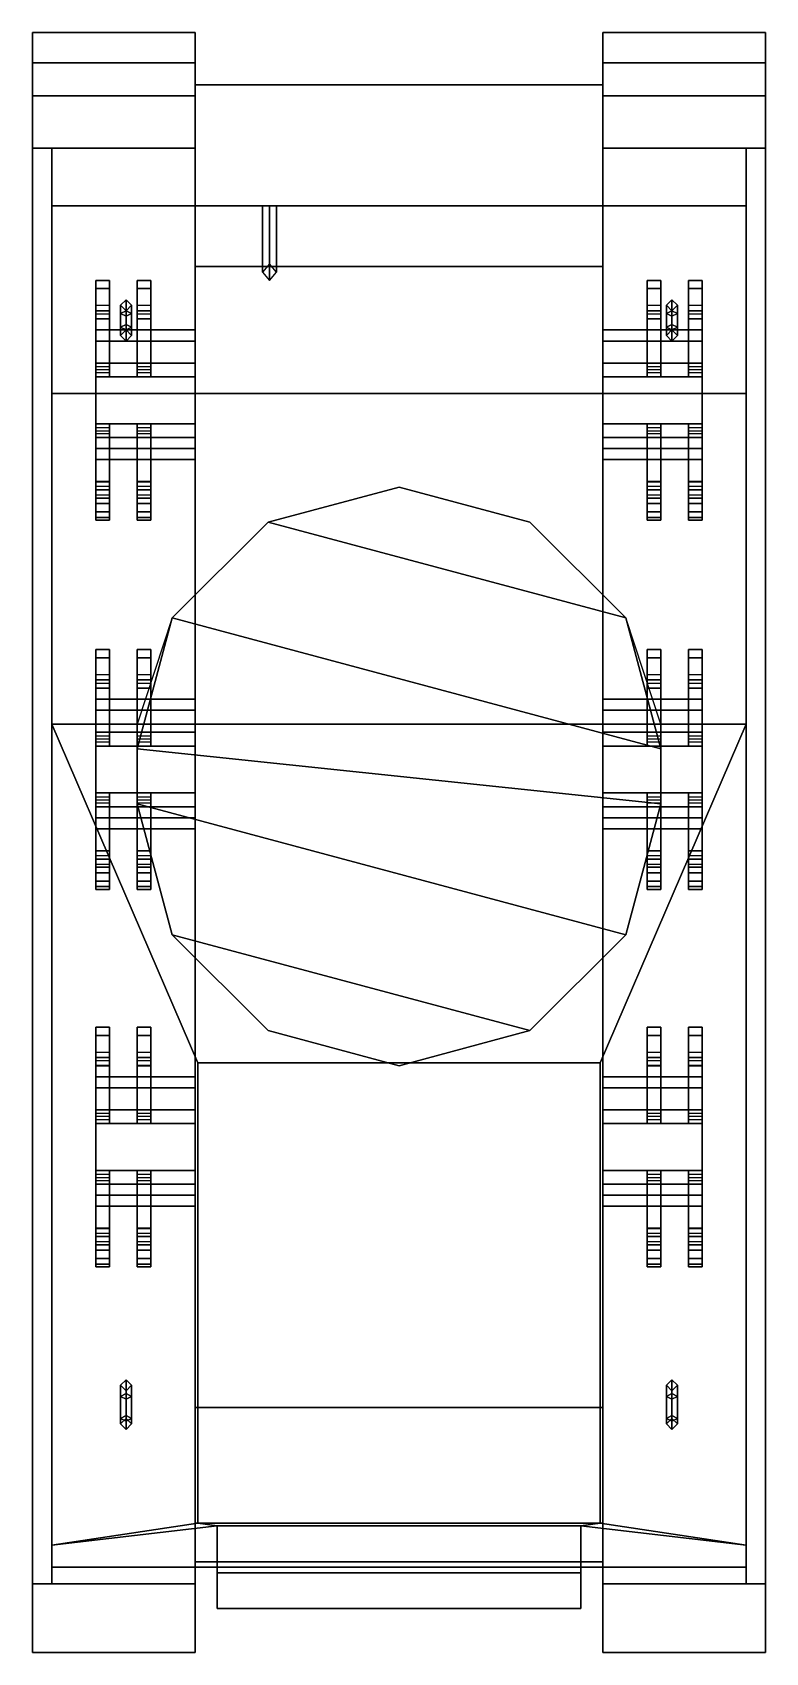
# Model space of a CAD drawing. Extents: x -1.33 to 1.33, y -3.08 to 2.8.
import ezdxf

# ---------------------------------------------------------------- set-up
doc = ezdxf.new("R2010")
doc.units = 0
doc.layers.get('0').update_dxf_attribs({"linetype": 'CONTINUOUS'})
doc.layers.add('BOGIE', color=5, linetype='CONTINUOUS')
doc.layers.add('MUDGUARDS', color=6, linetype='CONTINUOUS')

msp = doc.modelspace()

# ---------------------------------------------------------------- linework, layer by layer
for points in [[(-0.74, 1.95, 0.48), (-0.74, -2.19, 0.48), (-0.74, -2.61, 0.68), (-0.74, 2.61, 0.68)], [(0.74, 2.61, 0.68), (0.74, 1.95, 0.48), (-0.74, 1.95, 0.48), (-0.74, 2.61, 0.68)], [(-0.74, 2.61, 0.68), (-0.74, -2.75, 0.68), (-0.74, -2.77, 0.71), (-0.74, 2.61, 0.78)], [(0.74, 2.61, 0.78), (0.74, 2.61, 0.68), (-0.74, 2.61, 0.68), (-0.74, 2.61, 0.78)], [(-0.74, 2.61, 0.78), (-0.74, -2.77, 0.71), (-0.74, -2.77, 1.18), (-0.74, 2.17, 1.18)], [(0.74, 2.17, 1.18), (0.74, 2.61, 0.78), (-0.74, 2.61, 0.78), (-0.74, 2.17, 1.18)], [(0.74, -2.61, 0.68), (0.74, -2.19, 0.48), (0.74, 1.95, 0.48), (0.74, 2.61, 0.68)], [(0.74, -2.77, 0.71), (0.74, -2.75, 0.68), (0.74, 2.61, 0.68), (0.74, 2.61, 0.78)], [(0.74, -2.77, 1.18), (0.74, -2.77, 0.71), (0.74, 2.61, 0.78), (0.74, 2.17, 1.18)], [(-1.26, 2.17, 1.18), (-1.26, -2.77, 1.18), (-1.26, -2.69, 1.37), (-1.26, 0.29, 1.79)], [(1.26, 1.49, 1.79), (1.26, 2.17, 1.18), (-1.26, 2.17, 1.18), (-1.26, 1.49, 1.79)], [(-1.26, 2.17, 1.18), (-1.26, 0.29, 1.79), (-1.26, 0.29, 1.79), (-1.26, 1.49, 1.79)], [(-0.47, 2.17, 1.415), (-0.495, 2.17, 1.39), (-0.495, 1.93, 1.39), (-0.47, 1.9, 1.415)], [(-0.495, 2.17, 1.39), (-0.47, 2.17, 1.365), (-0.47, 1.96, 1.365), (-0.495, 1.93, 1.39)], [(-0.445, 2.17, 1.39), (-0.47, 2.17, 1.365), (-0.495, 2.17, 1.39), (-0.47, 2.17, 1.415)], [(-0.445, 2.17, 1.39), (-0.47, 2.17, 1.415), (-0.47, 1.9, 1.415), (-0.445, 1.93, 1.39)], [(-0.47, 2.17, 1.365), (-0.445, 2.17, 1.39), (-0.445, 1.93, 1.39), (-0.47, 1.96, 1.365)], [(1.26, -2.69, 1.37), (1.26, -2.77, 1.18), (1.26, 2.17, 1.18), (1.26, 0.29, 1.79)], [(1.26, 0.29, 1.79), (1.26, 0.29, 1.79), (1.26, 2.17, 1.18), (1.26, 1.49, 1.79)], [(0.74, 1.95, 0.48), (0.74, -2.19, 0.48), (-0.74, -2.19, 0.48), (-0.74, 1.95, 0.48)], [(-0.99, 1.83, 1.48), (-1.01, 1.81, 1.5), (-1.01, 1.81, 1.66), (-0.99, 1.83, 1.68)], [(-1.01, 1.78, 1.69), (-0.99, 1.79, 1.71), (-0.99, 1.83, 1.68), (-1.01, 1.81, 1.66)], [(-0.97, 1.81, 1.5), (-0.99, 1.83, 1.48), (-0.99, 1.83, 1.68), (-0.97, 1.81, 1.66)], [(-0.99, 1.79, 1.71), (-0.97, 1.78, 1.69), (-0.97, 1.81, 1.66), (-0.99, 1.83, 1.68)], [(0.99, 1.83, 1.48), (0.97, 1.81, 1.5), (0.97, 1.81, 1.66), (0.99, 1.83, 1.68)], [(0.97, 1.78, 1.69), (0.99, 1.79, 1.71), (0.99, 1.83, 1.68), (0.97, 1.81, 1.66)], [(1.01, 1.81, 1.5), (0.99, 1.83, 1.48), (0.99, 1.83, 1.68), (1.01, 1.81, 1.66)], [(0.99, 1.79, 1.71), (1.01, 1.78, 1.69), (1.01, 1.81, 1.66), (0.99, 1.83, 1.68)], [(-1.01, 1.81, 1.5), (-0.99, 1.79, 1.52), (-0.99, 1.79, 1.64), (-1.01, 1.81, 1.66)], [(-0.99, 1.77, 1.67), (-1.01, 1.78, 1.69), (-1.01, 1.81, 1.66), (-0.99, 1.79, 1.64)], [(-1.01, 1.73, 1.69), (-0.99, 1.72, 1.71), (-0.99, 1.79, 1.71), (-1.01, 1.78, 1.69)], [(-0.99, 1.74, 1.67), (-1.01, 1.73, 1.69), (-1.01, 1.78, 1.69), (-0.99, 1.77, 1.67)], [(-0.99, 1.79, 1.52), (-0.97, 1.81, 1.5), (-0.97, 1.81, 1.66), (-0.99, 1.79, 1.64)], [(-0.97, 1.78, 1.69), (-0.99, 1.77, 1.67), (-0.99, 1.79, 1.64), (-0.97, 1.81, 1.66)], [(-0.99, 1.72, 1.71), (-0.97, 1.73, 1.69), (-0.97, 1.78, 1.69), (-0.99, 1.79, 1.71)], [(-0.97, 1.73, 1.69), (-0.99, 1.74, 1.67), (-0.99, 1.77, 1.67), (-0.97, 1.78, 1.69)], [(0.97, 1.81, 1.5), (0.99, 1.79, 1.52), (0.99, 1.79, 1.64), (0.97, 1.81, 1.66)], [(0.99, 1.77, 1.67), (0.97, 1.78, 1.69), (0.97, 1.81, 1.66), (0.99, 1.79, 1.64)], [(0.97, 1.73, 1.69), (0.99, 1.72, 1.71), (0.99, 1.79, 1.71), (0.97, 1.78, 1.69)], [(0.99, 1.74, 1.67), (0.97, 1.73, 1.69), (0.97, 1.78, 1.69), (0.99, 1.77, 1.67)], [(0.99, 1.79, 1.52), (1.01, 1.81, 1.5), (1.01, 1.81, 1.66), (0.99, 1.79, 1.64)], [(1.01, 1.78, 1.69), (0.99, 1.77, 1.67), (0.99, 1.79, 1.64), (1.01, 1.81, 1.66)], [(0.99, 1.72, 1.71), (1.01, 1.73, 1.69), (1.01, 1.78, 1.69), (0.99, 1.79, 1.71)], [(1.01, 1.73, 1.69), (0.99, 1.74, 1.67), (0.99, 1.77, 1.67), (1.01, 1.78, 1.69)], [(-0.99, 1.72, 1.64), (-1.01, 1.7, 1.65), (-1.01, 1.73, 1.69), (-0.99, 1.74, 1.67)], [(-1.01, 1.7, 1.65), (-0.99, 1.68, 1.67), (-0.99, 1.72, 1.71), (-1.01, 1.73, 1.69)], [(-0.99, 1.72, 1.58), (-1.01, 1.7, 1.6), (-1.01, 1.7, 1.65), (-0.99, 1.72, 1.64)], [(-0.97, 1.7, 1.65), (-0.99, 1.72, 1.64), (-0.99, 1.74, 1.67), (-0.97, 1.73, 1.69)], [(-0.99, 1.68, 1.67), (-0.97, 1.7, 1.65), (-0.97, 1.73, 1.69), (-0.99, 1.72, 1.71)], [(-0.97, 1.7, 1.6), (-0.99, 1.72, 1.58), (-0.99, 1.72, 1.64), (-0.97, 1.7, 1.65)], [(0.99, 1.72, 1.64), (0.97, 1.7, 1.65), (0.97, 1.73, 1.69), (0.99, 1.74, 1.67)], [(0.97, 1.7, 1.65), (0.99, 1.68, 1.67), (0.99, 1.72, 1.71), (0.97, 1.73, 1.69)], [(0.99, 1.72, 1.58), (0.97, 1.7, 1.6), (0.97, 1.7, 1.65), (0.99, 1.72, 1.64)], [(1.01, 1.7, 1.65), (0.99, 1.72, 1.64), (0.99, 1.74, 1.67), (1.01, 1.73, 1.69)], [(0.99, 1.68, 1.67), (1.01, 1.7, 1.65), (1.01, 1.73, 1.69), (0.99, 1.72, 1.71)], [(1.01, 1.7, 1.6), (0.99, 1.72, 1.58), (0.99, 1.72, 1.64), (1.01, 1.7, 1.65)], [(-1.01, 1.7, 1.6), (-0.99, 1.68, 1.61), (-0.99, 1.68, 1.67), (-1.01, 1.7, 1.65)], [(-0.99, 1.68, 1.61), (-0.97, 1.7, 1.6), (-0.97, 1.7, 1.65), (-0.99, 1.68, 1.67)], [(0.97, 1.7, 1.6), (0.99, 1.68, 1.61), (0.99, 1.68, 1.67), (0.97, 1.7, 1.65)], [(0.99, 1.68, 1.61), (1.01, 1.7, 1.6), (1.01, 1.7, 1.65), (0.99, 1.68, 1.67)], [(-1.26, 1.49, 1.79), (-1.26, 0.29, 1.79), (1.26, 0.29, 1.79), (1.26, 1.49, 1.79)], [(0, 1.15, 1.79), (-0.475, 1.0227, 1.79), (-0.475, 1.0227, 1.87), (0, 1.15, 1.87)], [(0.475, 1.0227, 1.87), (0, 1.15, 1.87), (-0.475, 1.0227, 1.87), (0.8227, 0.675, 1.87)], [(0.475, 1.0227, 1.79), (0, 1.15, 1.79), (0, 1.15, 1.87), (0.475, 1.0227, 1.87)], [(-0.475, 1.0227, 1.79), (-0.8227, 0.675, 1.79), (-0.8227, 0.675, 1.87), (-0.475, 1.0227, 1.87)], [(0.8227, 0.675, 1.87), (-0.475, 1.0227, 1.87), (-0.8227, 0.675, 1.87), (0.95, 0.2, 1.87)], [(0.8227, 0.675, 1.79), (0.475, 1.0227, 1.79), (0.475, 1.0227, 1.87), (0.8227, 0.675, 1.87)], [(-0.8227, 0.675, 1.79), (-0.95, 0.29, 1.79), (-0.95, 0.2, 1.87), (-0.8227, 0.675, 1.87)], [(0.95, 0.2, 1.87), (-0.8227, 0.675, 1.87), (-0.95, 0.2, 1.87), (0.95, 0, 1.87)], [(0.95, 0.29, 1.79), (0.8227, 0.675, 1.79), (0.8227, 0.675, 1.87), (0.95, 0.2, 1.87)], [(-1.26, 0.29, 1.79), (-1.26, -2.69, 1.37), (-0.73, -2.61, 1.56), (-0.73, -0.94, 1.79)], [(-1.26, 0.29, 1.79), (-0.73, -0.94, 1.79), (0.73, -0.94, 1.79), (1.26, 0.29, 1.79)], [(-0.95, 0.29, 1.79), (-0.95, 0, 1.74), (-0.95, 0, 1.87), (-0.95, 0.2, 1.87)], [(0.73, -0.94, 1.79), (0.73, -2.61, 1.56), (1.26, -2.69, 1.37), (1.26, 0.29, 1.79)], [(0.95, 0, 1.74), (0.95, 0.29, 1.79), (0.95, 0.2, 1.87), (0.95, 0, 1.87)], [(0.95, 0, 1.87), (-0.95, 0.2, 1.87), (-0.95, 0, 1.87), (0.8227, -0.475, 1.87)], [(-0.95, 0, 1.74), (-0.8227, -0.475, 1.68), (-0.8227, -0.475, 1.87), (-0.95, 0, 1.87)], [(0.8227, -0.475, 1.87), (-0.95, 0, 1.87), (-0.8227, -0.475, 1.87), (0.475, -0.8227, 1.87)], [(0.8227, -0.475, 1.68), (0.95, 0, 1.74), (0.95, 0, 1.87), (0.8227, -0.475, 1.87)], [(-0.8227, -0.475, 1.68), (-0.475, -0.8227, 1.63), (-0.475, -0.8227, 1.87), (-0.8227, -0.475, 1.87)], [(0.475, -0.8227, 1.87), (-0.8227, -0.475, 1.87), (-0.475, -0.8227, 1.87), (0, -0.95, 1.87)], [(0.475, -0.8227, 1.63), (0.8227, -0.475, 1.68), (0.8227, -0.475, 1.87), (0.475, -0.8227, 1.87)], [(-0.475, -0.8227, 1.63), (0, -0.95, 1.61), (0, -0.95, 1.87), (-0.475, -0.8227, 1.87)], [(0, -0.95, 1.61), (0.475, -0.8227, 1.63), (0.475, -0.8227, 1.87), (0, -0.95, 1.87)], [(-0.73, -0.94, 1.79), (-0.73, -2.61, 1.56), (0.73, -2.61, 1.56), (0.73, -0.94, 1.79)], [(-0.99, -2.09, 1.62), (-1.01, -2.11, 1.61), (-1.01, -2.15, 1.65), (-0.99, -2.14, 1.67)], [(-0.99, -2.09, 1.48), (-1.01, -2.11, 1.48), (-1.01, -2.11, 1.61), (-0.99, -2.09, 1.62)], [(-1.01, -2.11, 1.61), (-0.99, -2.13, 1.6), (-0.99, -2.16, 1.63), (-1.01, -2.15, 1.65)], [(-1.01, -2.11, 1.48), (-0.99, -2.13, 1.48), (-0.99, -2.13, 1.6), (-1.01, -2.11, 1.61)], [(-0.97, -2.11, 1.61), (-0.99, -2.09, 1.62), (-0.99, -2.14, 1.67), (-0.97, -2.15, 1.65)], [(-0.97, -2.11, 1.48), (-0.99, -2.09, 1.48), (-0.99, -2.09, 1.62), (-0.97, -2.11, 1.61)], [(-0.99, -2.13, 1.6), (-0.97, -2.11, 1.61), (-0.97, -2.15, 1.65), (-0.99, -2.16, 1.63)], [(-0.99, -2.13, 1.48), (-0.97, -2.11, 1.48), (-0.97, -2.11, 1.61), (-0.99, -2.13, 1.6)], [(0.99, -2.09, 1.62), (0.97, -2.11, 1.61), (0.97, -2.15, 1.65), (0.99, -2.14, 1.67)], [(0.99, -2.09, 1.48), (0.97, -2.11, 1.48), (0.97, -2.11, 1.61), (0.99, -2.09, 1.62)], [(0.97, -2.11, 1.61), (0.99, -2.13, 1.6), (0.99, -2.16, 1.63), (0.97, -2.15, 1.65)], [(0.97, -2.11, 1.48), (0.99, -2.13, 1.48), (0.99, -2.13, 1.6), (0.97, -2.11, 1.61)], [(1.01, -2.11, 1.61), (0.99, -2.09, 1.62), (0.99, -2.14, 1.67), (1.01, -2.15, 1.65)], [(1.01, -2.11, 1.48), (0.99, -2.09, 1.48), (0.99, -2.09, 1.62), (1.01, -2.11, 1.61)], [(0.99, -2.13, 1.6), (1.01, -2.11, 1.61), (1.01, -2.15, 1.65), (0.99, -2.16, 1.63)], [(0.99, -2.13, 1.48), (1.01, -2.11, 1.48), (1.01, -2.11, 1.61), (0.99, -2.13, 1.6)], [(-1.01, -2.23, 1.65), (-0.99, -2.24, 1.67), (-0.99, -2.14, 1.67), (-1.01, -2.15, 1.65)], [(-0.99, -2.22, 1.63), (-1.01, -2.23, 1.65), (-1.01, -2.15, 1.65), (-0.99, -2.16, 1.63)], [(-0.99, -2.24, 1.67), (-0.97, -2.23, 1.65), (-0.97, -2.15, 1.65), (-0.99, -2.14, 1.67)], [(-0.97, -2.23, 1.65), (-0.99, -2.22, 1.63), (-0.99, -2.16, 1.63), (-0.97, -2.15, 1.65)], [(0.97, -2.23, 1.65), (0.99, -2.24, 1.67), (0.99, -2.14, 1.67), (0.97, -2.15, 1.65)], [(0.99, -2.22, 1.63), (0.97, -2.23, 1.65), (0.97, -2.15, 1.65), (0.99, -2.16, 1.63)], [(0.99, -2.24, 1.67), (1.01, -2.23, 1.65), (1.01, -2.15, 1.65), (0.99, -2.14, 1.67)], [(1.01, -2.23, 1.65), (0.99, -2.22, 1.63), (0.99, -2.16, 1.63), (1.01, -2.15, 1.65)], [(-0.99, -2.23, 1.6), (-1.01, -2.25, 1.61), (-1.01, -2.23, 1.65), (-0.99, -2.22, 1.63)], [(-1.01, -2.25, 1.61), (-0.99, -2.27, 1.62), (-0.99, -2.24, 1.67), (-1.01, -2.23, 1.65)], [(-0.99, -2.23, 1.48), (-1.01, -2.25, 1.48), (-1.01, -2.25, 1.61), (-0.99, -2.23, 1.6)], [(-0.97, -2.25, 1.61), (-0.99, -2.23, 1.6), (-0.99, -2.22, 1.63), (-0.97, -2.23, 1.65)], [(-0.99, -2.27, 1.62), (-0.97, -2.25, 1.61), (-0.97, -2.23, 1.65), (-0.99, -2.24, 1.67)], [(-0.97, -2.25, 1.48), (-0.99, -2.23, 1.48), (-0.99, -2.23, 1.6), (-0.97, -2.25, 1.61)], [(-0.74, -2.61, 0.68), (-0.74, -2.19, 0.48), (0.74, -2.19, 0.48), (0.74, -2.61, 0.68)], [(0.99, -2.23, 1.6), (0.97, -2.25, 1.61), (0.97, -2.23, 1.65), (0.99, -2.22, 1.63)], [(0.97, -2.25, 1.61), (0.99, -2.27, 1.62), (0.99, -2.24, 1.67), (0.97, -2.23, 1.65)], [(0.99, -2.23, 1.48), (0.97, -2.25, 1.48), (0.97, -2.25, 1.61), (0.99, -2.23, 1.6)], [(1.01, -2.25, 1.61), (0.99, -2.23, 1.6), (0.99, -2.22, 1.63), (1.01, -2.23, 1.65)], [(0.99, -2.27, 1.62), (1.01, -2.25, 1.61), (1.01, -2.23, 1.65), (0.99, -2.24, 1.67)], [(1.01, -2.25, 1.48), (0.99, -2.23, 1.48), (0.99, -2.23, 1.6), (1.01, -2.25, 1.61)], [(-1.01, -2.25, 1.48), (-0.99, -2.27, 1.48), (-0.99, -2.27, 1.62), (-1.01, -2.25, 1.61)], [(-0.99, -2.27, 1.48), (-0.97, -2.25, 1.48), (-0.97, -2.25, 1.61), (-0.99, -2.27, 1.62)], [(0.97, -2.25, 1.48), (0.99, -2.27, 1.48), (0.99, -2.27, 1.62), (0.97, -2.25, 1.61)], [(0.99, -2.27, 1.48), (1.01, -2.25, 1.48), (1.01, -2.25, 1.61), (0.99, -2.27, 1.62)], [(-1.26, -2.69, 1.37), (-1.26, -2.69, 1.37), (-0.66, -2.62, 1.53), (-0.73, -2.61, 1.56)], [(-1.26, -2.69, 1.37), (-1.26, -2.77, 1.18), (-0.66, -2.77, 1.18), (-0.66, -2.62, 1.53)], [(0.74, -2.61, 0.68), (0.74, -2.75, 0.68), (-0.74, -2.75, 0.68), (-0.74, -2.61, 0.68)], [(-0.73, -2.61, 1.56), (-0.66, -2.62, 1.53), (0.66, -2.62, 1.53), (0.73, -2.61, 1.56)], [(-0.66, -2.77, 1.18), (-0.66, -2.92, 1.19), (-0.66, -2.79, 1.51), (-0.66, -2.62, 1.53)], [(-0.66, -2.62, 1.53), (-0.66, -2.79, 1.51), (0.66, -2.79, 1.51), (0.66, -2.62, 1.53)], [(0.73, -2.61, 1.56), (0.66, -2.62, 1.53), (1.26, -2.69, 1.37)], [(0.66, -2.79, 1.51), (0.66, -2.92, 1.19), (0.66, -2.77, 1.18), (0.66, -2.62, 1.53)], [(0.66, -2.62, 1.53), (0.66, -2.77, 1.18), (1.26, -2.77, 1.18), (1.26, -2.69, 1.37)], [(-0.74, -2.77, 0.71), (-0.74, -2.75, 0.68), (0.74, -2.75, 0.68), (0.74, -2.77, 0.71)], [(-0.74, -2.77, 1.18), (-0.74, -2.77, 0.71), (0.74, -2.77, 0.71), (0.74, -2.77, 1.18)], [(0.66, -2.77, 1.18), (0.66, -2.92, 1.19), (-0.66, -2.92, 1.19), (-0.66, -2.77, 1.18)], [(-0.66, -2.79, 1.51), (-0.66, -2.92, 1.19), (0.66, -2.92, 1.19), (0.66, -2.79, 1.51)]]:
    msp.add_3dface(points)
at = {"layer": 'BOGIE'}
for points in [[(-1.1, 1.9, 0.36), (-1.1, 1.87, 0.31), (-1.1, 1.55, 0.37), (-1.1, 1.5653, 0.4585)], [(-1.05, 1.5653, 0.4585), (-1.05, 1.9, 0.36), (-1.1, 1.9, 0.36), (-1.1, 1.5653, 0.4585)], [(-1.05, 1.9, 0.36), (-1.05, 1.87, 0.31), (-1.1, 1.87, 0.31), (-1.1, 1.9, 0.36)], [(-1.05, 1.55, 0.37), (-1.05, 1.87, 0.31), (-1.05, 1.9, 0.36), (-1.05, 1.5653, 0.4585)], [(-0.9, 1.9, 0.36), (-0.9, 1.87, 0.31), (-0.95, 1.87, 0.31), (-0.95, 1.9, 0.36)], [(-0.9, 1.5653, 0.4585), (-0.9, 1.9, 0.36), (-0.95, 1.9, 0.36), (-0.95, 1.5653, 0.4585)], [(-0.95, 1.9, 0.36), (-0.95, 1.87, 0.31), (-0.95, 1.55, 0.37), (-0.95, 1.5653, 0.4585)], [(-0.9, 1.55, 0.37), (-0.9, 1.87, 0.31), (-0.9, 1.9, 0.36), (-0.9, 1.5653, 0.4585)], [(0.9, 1.9, 0.36), (0.9, 1.87, 0.31), (0.9, 1.55, 0.37), (0.9, 1.5653, 0.4585)], [(0.95, 1.5653, 0.4585), (0.95, 1.9, 0.36), (0.9, 1.9, 0.36), (0.9, 1.5653, 0.4585)], [(0.95, 1.9, 0.36), (0.95, 1.87, 0.31), (0.9, 1.87, 0.31), (0.9, 1.9, 0.36)], [(0.95, 1.55, 0.37), (0.95, 1.87, 0.31), (0.95, 1.9, 0.36), (0.95, 1.5653, 0.4585)], [(1.1, 1.9, 0.36), (1.1, 1.87, 0.31), (1.05, 1.87, 0.31), (1.05, 1.9, 0.36)], [(1.1, 1.5653, 0.4585), (1.1, 1.9, 0.36), (1.05, 1.9, 0.36), (1.05, 1.5653, 0.4585)], [(1.05, 1.9, 0.36), (1.05, 1.87, 0.31), (1.05, 1.55, 0.37), (1.05, 1.5653, 0.4585)], [(1.1, 1.55, 0.37), (1.1, 1.87, 0.31), (1.1, 1.9, 0.36), (1.1, 1.5653, 0.4585)], [(-1.1, 1.55, 0.37), (-1.1, 1.87, 0.31), (-1.05, 1.87, 0.31), (-1.05, 1.55, 0.37)], [(-0.95, 1.55, 0.37), (-0.95, 1.87, 0.31), (-0.9, 1.87, 0.31), (-0.9, 1.55, 0.37)], [(0.9, 1.55, 0.37), (0.9, 1.87, 0.31), (0.95, 1.87, 0.31), (0.95, 1.55, 0.37)], [(1.05, 1.55, 0.37), (1.05, 1.87, 0.31), (1.1, 1.87, 0.31), (1.1, 1.55, 0.37)], [(-1.1, 1.79, 0.46), (-1.1, 1.8083, 0.387), (-1.1, 1.7786, 0.3957), (-1.1, 1.7605, 0.468)], [(-1.05, 1.79, 0.46), (-1.05, 1.8083, 0.387), (-1.1, 1.8083, 0.387), (-1.1, 1.79, 0.46)], [(-1.1, 1.76, 0.52), (-1.1, 1.79, 0.46), (-1.1, 1.5756, 0.5185), (-1.1, 1.5874, 0.5871)], [(-1.05, 1.76, 0.52), (-1.05, 1.79, 0.46), (-1.1, 1.79, 0.46), (-1.1, 1.76, 0.52)], [(-1.1, 1.7605, 0.468), (-1.1, 1.7786, 0.3957), (-1.05, 1.7786, 0.3957), (-1.05, 1.7605, 0.468)], [(-1.05, 1.7786, 0.3957), (-1.05, 1.8083, 0.387), (-1.05, 1.79, 0.46), (-1.05, 1.7605, 0.468)], [(-1.05, 1.5756, 0.5185), (-1.05, 1.79, 0.46), (-1.05, 1.76, 0.52), (-1.05, 1.5874, 0.5871)], [(-0.9, 1.79, 0.46), (-0.9, 1.8083, 0.387), (-0.95, 1.8083, 0.387), (-0.95, 1.79, 0.46)], [(-0.95, 1.79, 0.46), (-0.95, 1.8083, 0.387), (-0.95, 1.7786, 0.3957), (-0.95, 1.7605, 0.468)], [(-0.9, 1.76, 0.52), (-0.9, 1.79, 0.46), (-0.95, 1.79, 0.46), (-0.95, 1.76, 0.52)], [(-0.95, 1.76, 0.52), (-0.95, 1.79, 0.46), (-0.95, 1.5756, 0.5185), (-0.95, 1.5874, 0.5871)], [(-0.95, 1.7605, 0.468), (-0.95, 1.7786, 0.3957), (-0.9, 1.7786, 0.3957), (-0.9, 1.7605, 0.468)], [(-0.9, 1.7786, 0.3957), (-0.9, 1.8083, 0.387), (-0.9, 1.79, 0.46), (-0.9, 1.7605, 0.468)], [(-0.9, 1.5756, 0.5185), (-0.9, 1.79, 0.46), (-0.9, 1.76, 0.52), (-0.9, 1.5874, 0.5871)], [(0.9, 1.79, 0.46), (0.9, 1.8083, 0.387), (0.9, 1.7786, 0.3957), (0.9, 1.7605, 0.468)], [(0.95, 1.79, 0.46), (0.95, 1.8083, 0.387), (0.9, 1.8083, 0.387), (0.9, 1.79, 0.46)], [(0.9, 1.76, 0.52), (0.9, 1.79, 0.46), (0.9, 1.5756, 0.5185), (0.9, 1.5874, 0.5871)], [(0.95, 1.76, 0.52), (0.95, 1.79, 0.46), (0.9, 1.79, 0.46), (0.9, 1.76, 0.52)], [(0.9, 1.7605, 0.468), (0.9, 1.7786, 0.3957), (0.95, 1.7786, 0.3957), (0.95, 1.7605, 0.468)], [(0.95, 1.7786, 0.3957), (0.95, 1.8083, 0.387), (0.95, 1.79, 0.46), (0.95, 1.7605, 0.468)], [(0.95, 1.5756, 0.5185), (0.95, 1.79, 0.46), (0.95, 1.76, 0.52), (0.95, 1.5874, 0.5871)], [(1.1, 1.79, 0.46), (1.1, 1.8083, 0.387), (1.05, 1.8083, 0.387), (1.05, 1.79, 0.46)], [(1.05, 1.79, 0.46), (1.05, 1.8083, 0.387), (1.05, 1.7786, 0.3957), (1.05, 1.7605, 0.468)], [(1.1, 1.76, 0.52), (1.1, 1.79, 0.46), (1.05, 1.79, 0.46), (1.05, 1.76, 0.52)], [(1.05, 1.76, 0.52), (1.05, 1.79, 0.46), (1.05, 1.5756, 0.5185), (1.05, 1.5874, 0.5871)], [(1.05, 1.7605, 0.468), (1.05, 1.7786, 0.3957), (1.1, 1.7786, 0.3957), (1.1, 1.7605, 0.468)], [(1.1, 1.7786, 0.3957), (1.1, 1.8083, 0.387), (1.1, 1.79, 0.46), (1.1, 1.7605, 0.468)], [(1.1, 1.5756, 0.5185), (1.1, 1.79, 0.46), (1.1, 1.76, 0.52), (1.1, 1.5874, 0.5871)], [(-1.1, 1.5756, 0.5185), (-1.1, 1.7605, 0.468), (-1.05, 1.7605, 0.468), (-1.05, 1.5756, 0.5185)], [(-1.05, 1.5874, 0.5871), (-1.05, 1.76, 0.52), (-1.1, 1.76, 0.52), (-1.1, 1.5874, 0.5871)], [(-1.1, 1.72, 0.7), (-1.1, 1.25, 0.7), (-1.1, 1.25, 0.87), (-1.1, 1.72, 0.87)], [(-1.1, 1.72, 0.87), (-1.1, 1.25, 0.87), (-0.74, 1.25, 0.87), (-0.74, 1.72, 0.87)], [(-0.74, 1.72, 0.87), (-0.74, 1.72, 0.7), (-1.1, 1.72, 0.7), (-1.1, 1.72, 0.87)], [(-1.1, 1.68, 0.66), (-1.1, 1.29, 0.66), (-1.1, 1.25, 0.7), (-1.1, 1.72, 0.7)], [(-0.74, 1.72, 0.7), (-0.74, 1.68, 0.66), (-1.1, 1.68, 0.66), (-1.1, 1.72, 0.7)], [(-0.95, 1.5756, 0.5185), (-0.95, 1.7605, 0.468), (-0.9, 1.7605, 0.468), (-0.9, 1.5756, 0.5185)], [(-0.9, 1.5874, 0.5871), (-0.9, 1.76, 0.52), (-0.95, 1.76, 0.52), (-0.95, 1.5874, 0.5871)], [(1.1, 1.72, 0.7), (1.1, 1.68, 0.66), (0.74, 1.68, 0.66), (0.74, 1.72, 0.7)], [(1.1, 1.72, 0.87), (1.1, 1.72, 0.7), (0.74, 1.72, 0.7), (0.74, 1.72, 0.87)], [(0.74, 1.72, 0.87), (0.74, 1.25, 0.87), (1.1, 1.25, 0.87), (1.1, 1.72, 0.87)], [(0.9, 1.5756, 0.5185), (0.9, 1.7605, 0.468), (0.95, 1.7605, 0.468), (0.95, 1.5756, 0.5185)], [(0.95, 1.5874, 0.5871), (0.95, 1.76, 0.52), (0.9, 1.76, 0.52), (0.9, 1.5874, 0.5871)], [(1.05, 1.5756, 0.5185), (1.05, 1.7605, 0.468), (1.1, 1.7605, 0.468), (1.1, 1.5756, 0.5185)], [(1.1, 1.5874, 0.5871), (1.1, 1.76, 0.52), (1.05, 1.76, 0.52), (1.05, 1.5874, 0.5871)], [(1.1, 1.25, 0.7), (1.1, 1.29, 0.66), (1.1, 1.68, 0.66), (1.1, 1.72, 0.7)], [(1.1, 1.25, 0.87), (1.1, 1.25, 0.7), (1.1, 1.72, 0.7), (1.1, 1.72, 0.87)], [(-0.74, 1.68, 0.66), (-0.74, 1.6, 0.66), (-1.1, 1.6, 0.66), (-1.1, 1.68, 0.66)], [(1.1, 1.68, 0.66), (1.1, 1.6, 0.66), (0.74, 1.6, 0.66), (0.74, 1.68, 0.66)], [(-1.1, 1.55, 0.37), (-1.1, 1.38, 0.37), (-1.1, 1.33, 0.66), (-1.1, 1.6, 0.66)], [(-0.74, 1.6, 0.66), (-0.74, 1.55, 0.37), (-1.1, 1.55, 0.37), (-1.1, 1.6, 0.66)], [(1.1, 1.6, 0.66), (1.1, 1.55, 0.37), (0.74, 1.55, 0.37), (0.74, 1.6, 0.66)], [(1.1, 1.33, 0.66), (1.1, 1.38, 0.37), (1.1, 1.55, 0.37), (1.1, 1.6, 0.66)], [(-0.74, 1.55, 0.37), (-0.74, 1.38, 0.37), (-1.1, 1.38, 0.37), (-1.1, 1.55, 0.37)], [(1.1, 1.55, 0.37), (1.1, 1.38, 0.37), (0.74, 1.38, 0.37), (0.74, 1.55, 0.37)], [(-1.1, 1.33, 0.66), (-1.1, 1.38, 0.37), (-0.74, 1.38, 0.37), (-0.74, 1.33, 0.66)], [(-1.1, 1.38, 0.37), (-1.1, 1.06, 0.31), (-1.1, 1.03, 0.36), (-1.1, 1.3647, 0.4585)], [(-1.05, 1.38, 0.37), (-1.05, 1.06, 0.31), (-1.1, 1.06, 0.31), (-1.1, 1.38, 0.37)], [(-1.1, 1.3647, 0.4585), (-1.1, 1.03, 0.36), (-1.05, 1.03, 0.36), (-1.05, 1.3647, 0.4585)], [(-1.1, 1.3544, 0.5185), (-1.1, 1.14, 0.46), (-1.1, 1.17, 0.52), (-1.1, 1.3426, 0.5871)], [(-1.05, 1.3544, 0.5185), (-1.05, 1.1695, 0.468), (-1.1, 1.1695, 0.468), (-1.1, 1.3544, 0.5185)], [(-1.05, 1.03, 0.36), (-1.05, 1.06, 0.31), (-1.05, 1.38, 0.37), (-1.05, 1.3647, 0.4585)], [(-1.05, 1.17, 0.52), (-1.05, 1.14, 0.46), (-1.05, 1.3544, 0.5185), (-1.05, 1.3426, 0.5871)], [(-0.95, 1.38, 0.37), (-0.95, 1.06, 0.31), (-0.95, 1.03, 0.36), (-0.95, 1.3647, 0.4585)], [(-0.9, 1.38, 0.37), (-0.9, 1.06, 0.31), (-0.95, 1.06, 0.31), (-0.95, 1.38, 0.37)], [(-0.95, 1.3647, 0.4585), (-0.95, 1.03, 0.36), (-0.9, 1.03, 0.36), (-0.9, 1.3647, 0.4585)], [(-0.9, 1.3544, 0.5185), (-0.9, 1.1695, 0.468), (-0.95, 1.1695, 0.468), (-0.95, 1.3544, 0.5185)], [(-0.95, 1.3544, 0.5185), (-0.95, 1.14, 0.46), (-0.95, 1.17, 0.52), (-0.95, 1.3426, 0.5871)], [(-0.9, 1.03, 0.36), (-0.9, 1.06, 0.31), (-0.9, 1.38, 0.37), (-0.9, 1.3647, 0.4585)], [(-0.9, 1.17, 0.52), (-0.9, 1.14, 0.46), (-0.9, 1.3544, 0.5185), (-0.9, 1.3426, 0.5871)], [(0.74, 1.33, 0.66), (0.74, 1.38, 0.37), (1.1, 1.38, 0.37), (1.1, 1.33, 0.66)], [(0.9, 1.38, 0.37), (0.9, 1.06, 0.31), (0.9, 1.03, 0.36), (0.9, 1.3647, 0.4585)], [(0.95, 1.38, 0.37), (0.95, 1.06, 0.31), (0.9, 1.06, 0.31), (0.9, 1.38, 0.37)], [(0.9, 1.3647, 0.4585), (0.9, 1.03, 0.36), (0.95, 1.03, 0.36), (0.95, 1.3647, 0.4585)], [(0.95, 1.3544, 0.5185), (0.95, 1.1695, 0.468), (0.9, 1.1695, 0.468), (0.9, 1.3544, 0.5185)], [(0.9, 1.3544, 0.5185), (0.9, 1.14, 0.46), (0.9, 1.17, 0.52), (0.9, 1.3426, 0.5871)], [(0.95, 1.03, 0.36), (0.95, 1.06, 0.31), (0.95, 1.38, 0.37), (0.95, 1.3647, 0.4585)], [(0.95, 1.17, 0.52), (0.95, 1.14, 0.46), (0.95, 1.3544, 0.5185), (0.95, 1.3426, 0.5871)], [(1.1, 1.38, 0.37), (1.1, 1.06, 0.31), (1.05, 1.06, 0.31), (1.05, 1.38, 0.37)], [(1.05, 1.38, 0.37), (1.05, 1.06, 0.31), (1.05, 1.03, 0.36), (1.05, 1.3647, 0.4585)], [(1.05, 1.3647, 0.4585), (1.05, 1.03, 0.36), (1.1, 1.03, 0.36), (1.1, 1.3647, 0.4585)], [(1.05, 1.3544, 0.5185), (1.05, 1.14, 0.46), (1.05, 1.17, 0.52), (1.05, 1.3426, 0.5871)], [(1.1, 1.3544, 0.5185), (1.1, 1.1695, 0.468), (1.05, 1.1695, 0.468), (1.05, 1.3544, 0.5185)], [(1.1, 1.03, 0.36), (1.1, 1.06, 0.31), (1.1, 1.38, 0.37), (1.1, 1.3647, 0.4585)], [(1.1, 1.17, 0.52), (1.1, 1.14, 0.46), (1.1, 1.3544, 0.5185), (1.1, 1.3426, 0.5871)], [(-1.1, 1.3426, 0.5871), (-1.1, 1.17, 0.52), (-1.05, 1.17, 0.52), (-1.05, 1.3426, 0.5871)], [(-0.74, 1.33, 0.66), (-0.74, 1.29, 0.66), (-1.1, 1.29, 0.66), (-1.1, 1.33, 0.66)], [(-0.95, 1.3426, 0.5871), (-0.95, 1.17, 0.52), (-0.9, 1.17, 0.52), (-0.9, 1.3426, 0.5871)], [(1.1, 1.33, 0.66), (1.1, 1.29, 0.66), (0.74, 1.29, 0.66), (0.74, 1.33, 0.66)], [(0.9, 1.3426, 0.5871), (0.9, 1.17, 0.52), (0.95, 1.17, 0.52), (0.95, 1.3426, 0.5871)], [(1.05, 1.3426, 0.5871), (1.05, 1.17, 0.52), (1.1, 1.17, 0.52), (1.1, 1.3426, 0.5871)], [(-1.1, 1.25, 0.7), (-1.1, 1.29, 0.66), (-0.74, 1.29, 0.66), (-0.74, 1.25, 0.7)], [(-1.1, 1.25, 0.87), (-1.1, 1.25, 0.7), (-0.74, 1.25, 0.7), (-0.74, 1.25, 0.87)], [(-1.05, 1.25, 0.6985), (-1.05, 1.04, 0.89), (-1.1, 1.04, 0.89), (-1.1, 1.25, 0.6985)], [(-1.1, 1.25, 0.6985), (-1.1, 1.04, 0.89), (-1.1, 1.09, 0.89), (-1.1, 1.25, 0.75)], [(-1.1, 1.25, 0.75), (-1.1, 1.09, 0.89), (-1.05, 1.09, 0.89), (-1.05, 1.25, 0.75)], [(-1.05, 1.25, 0.85), (-1.05, 1.09, 0.89), (-1.1, 1.09, 0.89), (-1.1, 1.25, 0.85)], [(-1.1, 1.25, 0.85), (-1.1, 1.09, 0.89), (-1.1, 1.11, 0.9), (-1.1, 1.25, 0.87)], [(-1.1, 1.25, 0.87), (-1.1, 1.11, 0.9), (-1.05, 1.11, 0.9), (-1.05, 1.25, 0.87)], [(-1.05, 1.09, 0.89), (-1.05, 1.04, 0.89), (-1.05, 1.25, 0.6985), (-1.05, 1.25, 0.75)], [(-1.05, 1.11, 0.9), (-1.05, 1.09, 0.89), (-1.05, 1.25, 0.85), (-1.05, 1.25, 0.87)], [(-0.95, 1.25, 0.6985), (-0.95, 1.04, 0.89), (-0.95, 1.09, 0.89), (-0.95, 1.25, 0.75)], [(-0.9, 1.25, 0.6985), (-0.9, 1.04, 0.89), (-0.95, 1.04, 0.89), (-0.95, 1.25, 0.6985)], [(-0.95, 1.25, 0.75), (-0.95, 1.09, 0.89), (-0.9, 1.09, 0.89), (-0.9, 1.25, 0.75)], [(-0.95, 1.25, 0.85), (-0.95, 1.09, 0.89), (-0.95, 1.11, 0.9), (-0.95, 1.25, 0.87)], [(-0.9, 1.25, 0.85), (-0.9, 1.09, 0.89), (-0.95, 1.09, 0.89), (-0.95, 1.25, 0.85)], [(-0.95, 1.25, 0.87), (-0.95, 1.11, 0.9), (-0.9, 1.11, 0.9), (-0.9, 1.25, 0.87)], [(-0.9, 1.09, 0.89), (-0.9, 1.04, 0.89), (-0.9, 1.25, 0.6985), (-0.9, 1.25, 0.75)], [(-0.9, 1.11, 0.9), (-0.9, 1.09, 0.89), (-0.9, 1.25, 0.85), (-0.9, 1.25, 0.87)], [(0.74, 1.25, 0.7), (0.74, 1.29, 0.66), (1.1, 1.29, 0.66), (1.1, 1.25, 0.7)], [(0.74, 1.25, 0.87), (0.74, 1.25, 0.7), (1.1, 1.25, 0.7), (1.1, 1.25, 0.87)], [(0.9, 1.25, 0.85), (0.9, 1.09, 0.89), (0.9, 1.11, 0.9), (0.9, 1.25, 0.87)], [(0.95, 1.25, 0.85), (0.95, 1.09, 0.89), (0.9, 1.09, 0.89), (0.9, 1.25, 0.85)], [(0.9, 1.25, 0.6985), (0.9, 1.04, 0.89), (0.9, 1.09, 0.89), (0.9, 1.25, 0.75)], [(0.9, 1.25, 0.75), (0.9, 1.09, 0.89), (0.95, 1.09, 0.89), (0.95, 1.25, 0.75)], [(0.95, 1.25, 0.6985), (0.95, 1.04, 0.89), (0.9, 1.04, 0.89), (0.9, 1.25, 0.6985)], [(0.9, 1.25, 0.87), (0.9, 1.11, 0.9), (0.95, 1.11, 0.9), (0.95, 1.25, 0.87)], [(0.95, 1.11, 0.9), (0.95, 1.09, 0.89), (0.95, 1.25, 0.85), (0.95, 1.25, 0.87)], [(0.95, 1.09, 0.89), (0.95, 1.04, 0.89), (0.95, 1.25, 0.6985), (0.95, 1.25, 0.75)], [(1.05, 1.25, 0.85), (1.05, 1.09, 0.89), (1.05, 1.11, 0.9), (1.05, 1.25, 0.87)], [(1.1, 1.25, 0.85), (1.1, 1.09, 0.89), (1.05, 1.09, 0.89), (1.05, 1.25, 0.85)], [(1.05, 1.25, 0.6985), (1.05, 1.04, 0.89), (1.05, 1.09, 0.89), (1.05, 1.25, 0.75)], [(1.05, 1.25, 0.75), (1.05, 1.09, 0.89), (1.1, 1.09, 0.89), (1.1, 1.25, 0.75)], [(1.1, 1.25, 0.6985), (1.1, 1.04, 0.89), (1.05, 1.04, 0.89), (1.05, 1.25, 0.6985)], [(1.05, 1.25, 0.87), (1.05, 1.11, 0.9), (1.1, 1.11, 0.9), (1.1, 1.25, 0.87)], [(1.1, 1.11, 0.9), (1.1, 1.09, 0.89), (1.1, 1.25, 0.85), (1.1, 1.25, 0.87)], [(1.1, 1.09, 0.89), (1.1, 1.04, 0.89), (1.1, 1.25, 0.6985), (1.1, 1.25, 0.75)], [(-1.1, 1.17, 0.52), (-1.1, 1.14, 0.46), (-1.05, 1.14, 0.46), (-1.05, 1.17, 0.52)], [(-1.1, 1.1514, 0.3957), (-1.1, 1.1217, 0.387), (-1.1, 1.14, 0.46), (-1.1, 1.1695, 0.468)], [(-1.05, 1.1695, 0.468), (-1.05, 1.1514, 0.3957), (-1.1, 1.1514, 0.3957), (-1.1, 1.1695, 0.468)], [(-1.1, 1.14, 0.46), (-1.1, 1.1217, 0.387), (-1.05, 1.1217, 0.387), (-1.05, 1.14, 0.46)], [(-1.05, 1.14, 0.46), (-1.05, 1.1217, 0.387), (-1.05, 1.1514, 0.3957), (-1.05, 1.1695, 0.468)], [(-0.95, 1.17, 0.52), (-0.95, 1.14, 0.46), (-0.9, 1.14, 0.46), (-0.9, 1.17, 0.52)], [(-0.9, 1.1695, 0.468), (-0.9, 1.1514, 0.3957), (-0.95, 1.1514, 0.3957), (-0.95, 1.1695, 0.468)], [(-0.95, 1.1514, 0.3957), (-0.95, 1.1217, 0.387), (-0.95, 1.14, 0.46), (-0.95, 1.1695, 0.468)], [(-0.95, 1.14, 0.46), (-0.95, 1.1217, 0.387), (-0.9, 1.1217, 0.387), (-0.9, 1.14, 0.46)], [(-0.9, 1.14, 0.46), (-0.9, 1.1217, 0.387), (-0.9, 1.1514, 0.3957), (-0.9, 1.1695, 0.468)], [(0.9, 1.17, 0.52), (0.9, 1.14, 0.46), (0.95, 1.14, 0.46), (0.95, 1.17, 0.52)], [(0.95, 1.1695, 0.468), (0.95, 1.1514, 0.3957), (0.9, 1.1514, 0.3957), (0.9, 1.1695, 0.468)], [(0.9, 1.1514, 0.3957), (0.9, 1.1217, 0.387), (0.9, 1.14, 0.46), (0.9, 1.1695, 0.468)], [(0.9, 1.14, 0.46), (0.9, 1.1217, 0.387), (0.95, 1.1217, 0.387), (0.95, 1.14, 0.46)], [(0.95, 1.14, 0.46), (0.95, 1.1217, 0.387), (0.95, 1.1514, 0.3957), (0.95, 1.1695, 0.468)], [(1.05, 1.17, 0.52), (1.05, 1.14, 0.46), (1.1, 1.14, 0.46), (1.1, 1.17, 0.52)], [(1.05, 1.1514, 0.3957), (1.05, 1.1217, 0.387), (1.05, 1.14, 0.46), (1.05, 1.1695, 0.468)], [(1.1, 1.1695, 0.468), (1.1, 1.1514, 0.3957), (1.05, 1.1514, 0.3957), (1.05, 1.1695, 0.468)], [(1.05, 1.14, 0.46), (1.05, 1.1217, 0.387), (1.1, 1.1217, 0.387), (1.1, 1.14, 0.46)], [(1.1, 1.14, 0.46), (1.1, 1.1217, 0.387), (1.1, 1.1514, 0.3957), (1.1, 1.1695, 0.468)], [(-1.1, 1.11, 0.9), (-1.1, 1.09, 0.89), (-1.05, 1.09, 0.89), (-1.05, 1.11, 0.9)], [(-1.1, 1.09, 0.89), (-1.1, 1.04, 0.89), (-1.05, 1.04, 0.89), (-1.05, 1.09, 0.89)], [(-1.1, 1.03, 0.36), (-1.1, 1.06, 0.31), (-1.05, 1.06, 0.31), (-1.05, 1.03, 0.36)], [(-0.95, 1.11, 0.9), (-0.95, 1.09, 0.89), (-0.9, 1.09, 0.89), (-0.9, 1.11, 0.9)], [(-0.95, 1.09, 0.89), (-0.95, 1.04, 0.89), (-0.9, 1.04, 0.89), (-0.9, 1.09, 0.89)], [(-0.95, 1.03, 0.36), (-0.95, 1.06, 0.31), (-0.9, 1.06, 0.31), (-0.9, 1.03, 0.36)], [(0.9, 1.11, 0.9), (0.9, 1.09, 0.89), (0.95, 1.09, 0.89), (0.95, 1.11, 0.9)], [(0.9, 1.09, 0.89), (0.9, 1.04, 0.89), (0.95, 1.04, 0.89), (0.95, 1.09, 0.89)], [(0.9, 1.03, 0.36), (0.9, 1.06, 0.31), (0.95, 1.06, 0.31), (0.95, 1.03, 0.36)], [(1.05, 1.11, 0.9), (1.05, 1.09, 0.89), (1.1, 1.09, 0.89), (1.1, 1.11, 0.9)], [(1.05, 1.09, 0.89), (1.05, 1.04, 0.89), (1.1, 1.04, 0.89), (1.1, 1.09, 0.89)], [(1.05, 1.03, 0.36), (1.05, 1.06, 0.31), (1.1, 1.06, 0.31), (1.1, 1.03, 0.36)], [(-1.1, 0.56, 0.36), (-1.1, 0.53, 0.31), (-1.1, 0.21, 0.37), (-1.1, 0.2253, 0.4585)], [(-1.05, 0.2253, 0.4585), (-1.05, 0.56, 0.36), (-1.1, 0.56, 0.36), (-1.1, 0.2253, 0.4585)], [(-1.05, 0.56, 0.36), (-1.05, 0.53, 0.31), (-1.1, 0.53, 0.31), (-1.1, 0.56, 0.36)], [(-1.1, 0.21, 0.37), (-1.1, 0.53, 0.31), (-1.05, 0.53, 0.31), (-1.05, 0.21, 0.37)], [(-1.05, 0.21, 0.37), (-1.05, 0.53, 0.31), (-1.05, 0.56, 0.36), (-1.05, 0.2253, 0.4585)], [(-0.9, 0.56, 0.36), (-0.9, 0.53, 0.31), (-0.95, 0.53, 0.31), (-0.95, 0.56, 0.36)], [(-0.9, 0.2253, 0.4585), (-0.9, 0.56, 0.36), (-0.95, 0.56, 0.36), (-0.95, 0.2253, 0.4585)], [(-0.95, 0.56, 0.36), (-0.95, 0.53, 0.31), (-0.95, 0.21, 0.37), (-0.95, 0.2253, 0.4585)], [(-0.95, 0.21, 0.37), (-0.95, 0.53, 0.31), (-0.9, 0.53, 0.31), (-0.9, 0.21, 0.37)], [(-0.9, 0.21, 0.37), (-0.9, 0.53, 0.31), (-0.9, 0.56, 0.36), (-0.9, 0.2253, 0.4585)], [(0.9, 0.56, 0.36), (0.9, 0.53, 0.31), (0.9, 0.21, 0.37), (0.9, 0.2253, 0.4585)], [(0.95, 0.2253, 0.4585), (0.95, 0.56, 0.36), (0.9, 0.56, 0.36), (0.9, 0.2253, 0.4585)], [(0.95, 0.56, 0.36), (0.95, 0.53, 0.31), (0.9, 0.53, 0.31), (0.9, 0.56, 0.36)], [(0.9, 0.21, 0.37), (0.9, 0.53, 0.31), (0.95, 0.53, 0.31), (0.95, 0.21, 0.37)], [(0.95, 0.21, 0.37), (0.95, 0.53, 0.31), (0.95, 0.56, 0.36), (0.95, 0.2253, 0.4585)], [(1.1, 0.56, 0.36), (1.1, 0.53, 0.31), (1.05, 0.53, 0.31), (1.05, 0.56, 0.36)], [(1.1, 0.2253, 0.4585), (1.1, 0.56, 0.36), (1.05, 0.56, 0.36), (1.05, 0.2253, 0.4585)], [(1.05, 0.56, 0.36), (1.05, 0.53, 0.31), (1.05, 0.21, 0.37), (1.05, 0.2253, 0.4585)], [(1.05, 0.21, 0.37), (1.05, 0.53, 0.31), (1.1, 0.53, 0.31), (1.1, 0.21, 0.37)], [(1.1, 0.21, 0.37), (1.1, 0.53, 0.31), (1.1, 0.56, 0.36), (1.1, 0.2253, 0.4585)], [(-1.1, 0.45, 0.46), (-1.1, 0.4683, 0.387), (-1.1, 0.4386, 0.3957), (-1.1, 0.4205, 0.468)], [(-1.05, 0.45, 0.46), (-1.05, 0.4683, 0.387), (-1.1, 0.4683, 0.387), (-1.1, 0.45, 0.46)], [(-1.1, 0.42, 0.52), (-1.1, 0.45, 0.46), (-1.1, 0.2356, 0.5185), (-1.1, 0.2474, 0.5871)], [(-1.05, 0.42, 0.52), (-1.05, 0.45, 0.46), (-1.1, 0.45, 0.46), (-1.1, 0.42, 0.52)], [(-1.1, 0.4205, 0.468), (-1.1, 0.4386, 0.3957), (-1.05, 0.4386, 0.3957), (-1.05, 0.4205, 0.468)], [(-1.1, 0.2356, 0.5185), (-1.1, 0.4205, 0.468), (-1.05, 0.4205, 0.468), (-1.05, 0.2356, 0.5185)], [(-1.05, 0.2474, 0.5871), (-1.05, 0.42, 0.52), (-1.1, 0.42, 0.52), (-1.1, 0.2474, 0.5871)], [(-1.05, 0.4386, 0.3957), (-1.05, 0.4683, 0.387), (-1.05, 0.45, 0.46), (-1.05, 0.4205, 0.468)], [(-1.05, 0.2356, 0.5185), (-1.05, 0.45, 0.46), (-1.05, 0.42, 0.52), (-1.05, 0.2474, 0.5871)], [(-0.9, 0.45, 0.46), (-0.9, 0.4683, 0.387), (-0.95, 0.4683, 0.387), (-0.95, 0.45, 0.46)], [(-0.95, 0.45, 0.46), (-0.95, 0.4683, 0.387), (-0.95, 0.4386, 0.3957), (-0.95, 0.4205, 0.468)], [(-0.9, 0.42, 0.52), (-0.9, 0.45, 0.46), (-0.95, 0.45, 0.46), (-0.95, 0.42, 0.52)], [(-0.95, 0.42, 0.52), (-0.95, 0.45, 0.46), (-0.95, 0.2356, 0.5185), (-0.95, 0.2474, 0.5871)], [(-0.95, 0.4205, 0.468), (-0.95, 0.4386, 0.3957), (-0.9, 0.4386, 0.3957), (-0.9, 0.4205, 0.468)], [(-0.95, 0.2356, 0.5185), (-0.95, 0.4205, 0.468), (-0.9, 0.4205, 0.468), (-0.9, 0.2356, 0.5185)], [(-0.9, 0.2474, 0.5871), (-0.9, 0.42, 0.52), (-0.95, 0.42, 0.52), (-0.95, 0.2474, 0.5871)], [(-0.9, 0.4386, 0.3957), (-0.9, 0.4683, 0.387), (-0.9, 0.45, 0.46), (-0.9, 0.4205, 0.468)], [(-0.9, 0.2356, 0.5185), (-0.9, 0.45, 0.46), (-0.9, 0.42, 0.52), (-0.9, 0.2474, 0.5871)], [(0.9, 0.45, 0.46), (0.9, 0.4683, 0.387), (0.9, 0.4386, 0.3957), (0.9, 0.4205, 0.468)], [(0.95, 0.45, 0.46), (0.95, 0.4683, 0.387), (0.9, 0.4683, 0.387), (0.9, 0.45, 0.46)], [(0.9, 0.42, 0.52), (0.9, 0.45, 0.46), (0.9, 0.2356, 0.5185), (0.9, 0.2474, 0.5871)], [(0.95, 0.42, 0.52), (0.95, 0.45, 0.46), (0.9, 0.45, 0.46), (0.9, 0.42, 0.52)], [(0.9, 0.4205, 0.468), (0.9, 0.4386, 0.3957), (0.95, 0.4386, 0.3957), (0.95, 0.4205, 0.468)], [(0.9, 0.2356, 0.5185), (0.9, 0.4205, 0.468), (0.95, 0.4205, 0.468), (0.95, 0.2356, 0.5185)], [(0.95, 0.2474, 0.5871), (0.95, 0.42, 0.52), (0.9, 0.42, 0.52), (0.9, 0.2474, 0.5871)], [(0.95, 0.4386, 0.3957), (0.95, 0.4683, 0.387), (0.95, 0.45, 0.46), (0.95, 0.4205, 0.468)], [(0.95, 0.2356, 0.5185), (0.95, 0.45, 0.46), (0.95, 0.42, 0.52), (0.95, 0.2474, 0.5871)], [(1.1, 0.45, 0.46), (1.1, 0.4683, 0.387), (1.05, 0.4683, 0.387), (1.05, 0.45, 0.46)], [(1.05, 0.45, 0.46), (1.05, 0.4683, 0.387), (1.05, 0.4386, 0.3957), (1.05, 0.4205, 0.468)], [(1.1, 0.42, 0.52), (1.1, 0.45, 0.46), (1.05, 0.45, 0.46), (1.05, 0.42, 0.52)], [(1.05, 0.42, 0.52), (1.05, 0.45, 0.46), (1.05, 0.2356, 0.5185), (1.05, 0.2474, 0.5871)], [(1.05, 0.4205, 0.468), (1.05, 0.4386, 0.3957), (1.1, 0.4386, 0.3957), (1.1, 0.4205, 0.468)], [(1.05, 0.2356, 0.5185), (1.05, 0.4205, 0.468), (1.1, 0.4205, 0.468), (1.1, 0.2356, 0.5185)], [(1.1, 0.2474, 0.5871), (1.1, 0.42, 0.52), (1.05, 0.42, 0.52), (1.05, 0.2474, 0.5871)], [(1.1, 0.4386, 0.3957), (1.1, 0.4683, 0.387), (1.1, 0.45, 0.46), (1.1, 0.4205, 0.468)], [(1.1, 0.2356, 0.5185), (1.1, 0.45, 0.46), (1.1, 0.42, 0.52), (1.1, 0.2474, 0.5871)], [(-1.1, 0.34, 0.66), (-1.1, -0.05, 0.66), (-1.1, -0.09, 0.7), (-1.1, 0.38, 0.7)], [(-0.74, 0.38, 0.7), (-0.74, 0.34, 0.66), (-1.1, 0.34, 0.66), (-1.1, 0.38, 0.7)], [(-0.74, 0.38, 0.87), (-0.74, 0.38, 0.7), (-1.1, 0.38, 0.7), (-1.1, 0.38, 0.87)], [(-1.1, 0.38, 0.7), (-1.1, -0.09, 0.7), (-1.1, -0.09, 0.87), (-1.1, 0.38, 0.87)], [(-1.1, 0.38, 0.87), (-1.1, -0.09, 0.87), (-0.74, -0.09, 0.87), (-0.74, 0.38, 0.87)], [(1.1, 0.38, 0.7), (1.1, 0.34, 0.66), (0.74, 0.34, 0.66), (0.74, 0.38, 0.7)], [(1.1, 0.38, 0.87), (1.1, 0.38, 0.7), (0.74, 0.38, 0.7), (0.74, 0.38, 0.87)], [(0.74, 0.38, 0.87), (0.74, -0.09, 0.87), (1.1, -0.09, 0.87), (1.1, 0.38, 0.87)], [(1.1, -0.09, 0.7), (1.1, -0.05, 0.66), (1.1, 0.34, 0.66), (1.1, 0.38, 0.7)], [(1.1, -0.09, 0.87), (1.1, -0.09, 0.7), (1.1, 0.38, 0.7), (1.1, 0.38, 0.87)], [(-0.74, 0.34, 0.66), (-0.74, 0.26, 0.66), (-1.1, 0.26, 0.66), (-1.1, 0.34, 0.66)], [(1.1, 0.34, 0.66), (1.1, 0.26, 0.66), (0.74, 0.26, 0.66), (0.74, 0.34, 0.66)], [(-1.1, 0.21, 0.37), (-1.1, 0.04, 0.37), (-1.1, -0.01, 0.66), (-1.1, 0.26, 0.66)], [(-0.74, 0.26, 0.66), (-0.74, 0.21, 0.37), (-1.1, 0.21, 0.37), (-1.1, 0.26, 0.66)], [(1.1, 0.26, 0.66), (1.1, 0.21, 0.37), (0.74, 0.21, 0.37), (0.74, 0.26, 0.66)], [(1.1, -0.01, 0.66), (1.1, 0.04, 0.37), (1.1, 0.21, 0.37), (1.1, 0.26, 0.66)], [(-0.74, 0.21, 0.37), (-0.74, 0.04, 0.37), (-1.1, 0.04, 0.37), (-1.1, 0.21, 0.37)], [(1.1, 0.21, 0.37), (1.1, 0.04, 0.37), (0.74, 0.04, 0.37), (0.74, 0.21, 0.37)], [(-1.1, -0.01, 0.66), (-1.1, 0.04, 0.37), (-0.74, 0.04, 0.37), (-0.74, -0.01, 0.66)], [(-1.1, 0.04, 0.37), (-1.1, -0.28, 0.31), (-1.1, -0.31, 0.36), (-1.1, 0.0247, 0.4585)], [(-1.05, 0.04, 0.37), (-1.05, -0.28, 0.31), (-1.1, -0.28, 0.31), (-1.1, 0.04, 0.37)], [(-1.1, 0.0247, 0.4585), (-1.1, -0.31, 0.36), (-1.05, -0.31, 0.36), (-1.05, 0.0247, 0.4585)], [(-1.05, 0.0144, 0.5185), (-1.05, -0.1705, 0.468), (-1.1, -0.1705, 0.468), (-1.1, 0.0144, 0.5185)], [(-1.1, 0.0144, 0.5185), (-1.1, -0.2, 0.46), (-1.1, -0.17, 0.52), (-1.1, 0.0026, 0.5871)], [(-1.1, 0.0026, 0.5871), (-1.1, -0.17, 0.52), (-1.05, -0.17, 0.52), (-1.05, 0.0026, 0.5871)], [(-1.05, -0.31, 0.36), (-1.05, -0.28, 0.31), (-1.05, 0.04, 0.37), (-1.05, 0.0247, 0.4585)], [(-1.05, -0.17, 0.52), (-1.05, -0.2, 0.46), (-1.05, 0.0144, 0.5185), (-1.05, 0.0026, 0.5871)], [(-0.9, 0.04, 0.37), (-0.9, -0.28, 0.31), (-0.95, -0.28, 0.31), (-0.95, 0.04, 0.37)], [(-0.95, 0.04, 0.37), (-0.95, -0.28, 0.31), (-0.95, -0.31, 0.36), (-0.95, 0.0247, 0.4585)], [(-0.95, 0.0247, 0.4585), (-0.95, -0.31, 0.36), (-0.9, -0.31, 0.36), (-0.9, 0.0247, 0.4585)], [(-0.95, 0.0144, 0.5185), (-0.95, -0.2, 0.46), (-0.95, -0.17, 0.52), (-0.95, 0.0026, 0.5871)], [(-0.9, 0.0144, 0.5185), (-0.9, -0.1705, 0.468), (-0.95, -0.1705, 0.468), (-0.95, 0.0144, 0.5185)], [(-0.95, 0.0026, 0.5871), (-0.95, -0.17, 0.52), (-0.9, -0.17, 0.52), (-0.9, 0.0026, 0.5871)], [(-0.9, -0.31, 0.36), (-0.9, -0.28, 0.31), (-0.9, 0.04, 0.37), (-0.9, 0.0247, 0.4585)], [(-0.9, -0.17, 0.52), (-0.9, -0.2, 0.46), (-0.9, 0.0144, 0.5185), (-0.9, 0.0026, 0.5871)], [(0.74, -0.01, 0.66), (0.74, 0.04, 0.37), (1.1, 0.04, 0.37), (1.1, -0.01, 0.66)], [(0.9, 0.04, 0.37), (0.9, -0.28, 0.31), (0.9, -0.31, 0.36), (0.9, 0.0247, 0.4585)], [(0.95, 0.04, 0.37), (0.95, -0.28, 0.31), (0.9, -0.28, 0.31), (0.9, 0.04, 0.37)], [(0.9, 0.0247, 0.4585), (0.9, -0.31, 0.36), (0.95, -0.31, 0.36), (0.95, 0.0247, 0.4585)], [(0.95, 0.0144, 0.5185), (0.95, -0.1705, 0.468), (0.9, -0.1705, 0.468), (0.9, 0.0144, 0.5185)], [(0.9, 0.0144, 0.5185), (0.9, -0.2, 0.46), (0.9, -0.17, 0.52), (0.9, 0.0026, 0.5871)], [(0.9, 0.0026, 0.5871), (0.9, -0.17, 0.52), (0.95, -0.17, 0.52), (0.95, 0.0026, 0.5871)], [(0.95, -0.31, 0.36), (0.95, -0.28, 0.31), (0.95, 0.04, 0.37), (0.95, 0.0247, 0.4585)], [(0.95, -0.17, 0.52), (0.95, -0.2, 0.46), (0.95, 0.0144, 0.5185), (0.95, 0.0026, 0.5871)], [(1.1, 0.04, 0.37), (1.1, -0.28, 0.31), (1.05, -0.28, 0.31), (1.05, 0.04, 0.37)], [(1.05, 0.04, 0.37), (1.05, -0.28, 0.31), (1.05, -0.31, 0.36), (1.05, 0.0247, 0.4585)], [(1.05, 0.0247, 0.4585), (1.05, -0.31, 0.36), (1.1, -0.31, 0.36), (1.1, 0.0247, 0.4585)], [(1.05, 0.0144, 0.5185), (1.05, -0.2, 0.46), (1.05, -0.17, 0.52), (1.05, 0.0026, 0.5871)], [(1.1, 0.0144, 0.5185), (1.1, -0.1705, 0.468), (1.05, -0.1705, 0.468), (1.05, 0.0144, 0.5185)], [(1.05, 0.0026, 0.5871), (1.05, -0.17, 0.52), (1.1, -0.17, 0.52), (1.1, 0.0026, 0.5871)], [(1.1, -0.31, 0.36), (1.1, -0.28, 0.31), (1.1, 0.04, 0.37), (1.1, 0.0247, 0.4585)], [(1.1, -0.17, 0.52), (1.1, -0.2, 0.46), (1.1, 0.0144, 0.5185), (1.1, 0.0026, 0.5871)], [(-0.74, -0.01, 0.66), (-0.74, -0.05, 0.66), (-1.1, -0.05, 0.66), (-1.1, -0.01, 0.66)], [(-1.1, -0.09, 0.7), (-1.1, -0.05, 0.66), (-0.74, -0.05, 0.66), (-0.74, -0.09, 0.7)], [(1.1, -0.01, 0.66), (1.1, -0.05, 0.66), (0.74, -0.05, 0.66), (0.74, -0.01, 0.66)], [(0.74, -0.09, 0.7), (0.74, -0.05, 0.66), (1.1, -0.05, 0.66), (1.1, -0.09, 0.7)], [(-1.1, -0.09, 0.85), (-1.1, -0.25, 0.89), (-1.1, -0.23, 0.9), (-1.1, -0.09, 0.87)], [(-1.05, -0.09, 0.85), (-1.05, -0.25, 0.89), (-1.1, -0.25, 0.89), (-1.1, -0.09, 0.85)], [(-1.1, -0.09, 0.6985), (-1.1, -0.3, 0.89), (-1.1, -0.25, 0.89), (-1.1, -0.09, 0.75)], [(-1.1, -0.09, 0.75), (-1.1, -0.25, 0.89), (-1.05, -0.25, 0.89), (-1.05, -0.09, 0.75)], [(-1.05, -0.09, 0.6985), (-1.05, -0.3, 0.89), (-1.1, -0.3, 0.89), (-1.1, -0.09, 0.6985)], [(-1.1, -0.09, 0.87), (-1.1, -0.09, 0.7), (-0.74, -0.09, 0.7), (-0.74, -0.09, 0.87)], [(-1.1, -0.09, 0.87), (-1.1, -0.23, 0.9), (-1.05, -0.23, 0.9), (-1.05, -0.09, 0.87)], [(-1.05, -0.23, 0.9), (-1.05, -0.25, 0.89), (-1.05, -0.09, 0.85), (-1.05, -0.09, 0.87)], [(-1.05, -0.25, 0.89), (-1.05, -0.3, 0.89), (-1.05, -0.09, 0.6985), (-1.05, -0.09, 0.75)], [(-0.95, -0.09, 0.85), (-0.95, -0.25, 0.89), (-0.95, -0.23, 0.9), (-0.95, -0.09, 0.87)], [(-0.9, -0.09, 0.85), (-0.9, -0.25, 0.89), (-0.95, -0.25, 0.89), (-0.95, -0.09, 0.85)], [(-0.95, -0.09, 0.6985), (-0.95, -0.3, 0.89), (-0.95, -0.25, 0.89), (-0.95, -0.09, 0.75)], [(-0.95, -0.09, 0.75), (-0.95, -0.25, 0.89), (-0.9, -0.25, 0.89), (-0.9, -0.09, 0.75)], [(-0.9, -0.09, 0.6985), (-0.9, -0.3, 0.89), (-0.95, -0.3, 0.89), (-0.95, -0.09, 0.6985)], [(-0.95, -0.09, 0.87), (-0.95, -0.23, 0.9), (-0.9, -0.23, 0.9), (-0.9, -0.09, 0.87)], [(-0.9, -0.23, 0.9), (-0.9, -0.25, 0.89), (-0.9, -0.09, 0.85), (-0.9, -0.09, 0.87)], [(-0.9, -0.25, 0.89), (-0.9, -0.3, 0.89), (-0.9, -0.09, 0.6985), (-0.9, -0.09, 0.75)], [(0.74, -0.09, 0.87), (0.74, -0.09, 0.7), (1.1, -0.09, 0.7), (1.1, -0.09, 0.87)], [(0.9, -0.09, 0.85), (0.9, -0.25, 0.89), (0.9, -0.23, 0.9), (0.9, -0.09, 0.87)], [(0.95, -0.09, 0.85), (0.95, -0.25, 0.89), (0.9, -0.25, 0.89), (0.9, -0.09, 0.85)], [(0.9, -0.09, 0.6985), (0.9, -0.3, 0.89), (0.9, -0.25, 0.89), (0.9, -0.09, 0.75)], [(0.9, -0.09, 0.75), (0.9, -0.25, 0.89), (0.95, -0.25, 0.89), (0.95, -0.09, 0.75)], [(0.95, -0.09, 0.6985), (0.95, -0.3, 0.89), (0.9, -0.3, 0.89), (0.9, -0.09, 0.6985)], [(0.9, -0.09, 0.87), (0.9, -0.23, 0.9), (0.95, -0.23, 0.9), (0.95, -0.09, 0.87)], [(0.95, -0.23, 0.9), (0.95, -0.25, 0.89), (0.95, -0.09, 0.85), (0.95, -0.09, 0.87)], [(0.95, -0.25, 0.89), (0.95, -0.3, 0.89), (0.95, -0.09, 0.6985), (0.95, -0.09, 0.75)], [(1.05, -0.09, 0.85), (1.05, -0.25, 0.89), (1.05, -0.23, 0.9), (1.05, -0.09, 0.87)], [(1.1, -0.09, 0.85), (1.1, -0.25, 0.89), (1.05, -0.25, 0.89), (1.05, -0.09, 0.85)], [(1.05, -0.09, 0.6985), (1.05, -0.3, 0.89), (1.05, -0.25, 0.89), (1.05, -0.09, 0.75)], [(1.05, -0.09, 0.75), (1.05, -0.25, 0.89), (1.1, -0.25, 0.89), (1.1, -0.09, 0.75)], [(1.1, -0.09, 0.6985), (1.1, -0.3, 0.89), (1.05, -0.3, 0.89), (1.05, -0.09, 0.6985)], [(1.05, -0.09, 0.87), (1.05, -0.23, 0.9), (1.1, -0.23, 0.9), (1.1, -0.09, 0.87)], [(1.1, -0.23, 0.9), (1.1, -0.25, 0.89), (1.1, -0.09, 0.85), (1.1, -0.09, 0.87)], [(1.1, -0.25, 0.89), (1.1, -0.3, 0.89), (1.1, -0.09, 0.6985), (1.1, -0.09, 0.75)], [(-1.1, -0.17, 0.52), (-1.1, -0.2, 0.46), (-1.05, -0.2, 0.46), (-1.05, -0.17, 0.52)], [(-1.05, -0.1705, 0.468), (-1.05, -0.1886, 0.3957), (-1.1, -0.1886, 0.3957), (-1.1, -0.1705, 0.468)], [(-1.1, -0.1886, 0.3957), (-1.1, -0.2183, 0.387), (-1.1, -0.2, 0.46), (-1.1, -0.1705, 0.468)], [(-1.05, -0.2, 0.46), (-1.05, -0.2183, 0.387), (-1.05, -0.1886, 0.3957), (-1.05, -0.1705, 0.468)], [(-0.95, -0.17, 0.52), (-0.95, -0.2, 0.46), (-0.9, -0.2, 0.46), (-0.9, -0.17, 0.52)], [(-0.95, -0.1886, 0.3957), (-0.95, -0.2183, 0.387), (-0.95, -0.2, 0.46), (-0.95, -0.1705, 0.468)], [(-0.9, -0.1705, 0.468), (-0.9, -0.1886, 0.3957), (-0.95, -0.1886, 0.3957), (-0.95, -0.1705, 0.468)], [(-0.9, -0.2, 0.46), (-0.9, -0.2183, 0.387), (-0.9, -0.1886, 0.3957), (-0.9, -0.1705, 0.468)], [(0.9, -0.17, 0.52), (0.9, -0.2, 0.46), (0.95, -0.2, 0.46), (0.95, -0.17, 0.52)], [(0.95, -0.1705, 0.468), (0.95, -0.1886, 0.3957), (0.9, -0.1886, 0.3957), (0.9, -0.1705, 0.468)], [(0.9, -0.1886, 0.3957), (0.9, -0.2183, 0.387), (0.9, -0.2, 0.46), (0.9, -0.1705, 0.468)], [(0.95, -0.2, 0.46), (0.95, -0.2183, 0.387), (0.95, -0.1886, 0.3957), (0.95, -0.1705, 0.468)], [(1.05, -0.17, 0.52), (1.05, -0.2, 0.46), (1.1, -0.2, 0.46), (1.1, -0.17, 0.52)], [(1.05, -0.1886, 0.3957), (1.05, -0.2183, 0.387), (1.05, -0.2, 0.46), (1.05, -0.1705, 0.468)], [(1.1, -0.1705, 0.468), (1.1, -0.1886, 0.3957), (1.05, -0.1886, 0.3957), (1.05, -0.1705, 0.468)], [(1.1, -0.2, 0.46), (1.1, -0.2183, 0.387), (1.1, -0.1886, 0.3957), (1.1, -0.1705, 0.468)], [(-1.1, -0.2, 0.46), (-1.1, -0.2183, 0.387), (-1.05, -0.2183, 0.387), (-1.05, -0.2, 0.46)], [(-1.1, -0.23, 0.9), (-1.1, -0.25, 0.89), (-1.05, -0.25, 0.89), (-1.05, -0.23, 0.9)], [(-0.95, -0.2, 0.46), (-0.95, -0.2183, 0.387), (-0.9, -0.2183, 0.387), (-0.9, -0.2, 0.46)], [(-0.95, -0.23, 0.9), (-0.95, -0.25, 0.89), (-0.9, -0.25, 0.89), (-0.9, -0.23, 0.9)], [(0.9, -0.2, 0.46), (0.9, -0.2183, 0.387), (0.95, -0.2183, 0.387), (0.95, -0.2, 0.46)], [(0.9, -0.23, 0.9), (0.9, -0.25, 0.89), (0.95, -0.25, 0.89), (0.95, -0.23, 0.9)], [(1.05, -0.2, 0.46), (1.05, -0.2183, 0.387), (1.1, -0.2183, 0.387), (1.1, -0.2, 0.46)], [(1.05, -0.23, 0.9), (1.05, -0.25, 0.89), (1.1, -0.25, 0.89), (1.1, -0.23, 0.9)], [(-1.1, -0.25, 0.89), (-1.1, -0.3, 0.89), (-1.05, -0.3, 0.89), (-1.05, -0.25, 0.89)], [(-1.1, -0.31, 0.36), (-1.1, -0.28, 0.31), (-1.05, -0.28, 0.31), (-1.05, -0.31, 0.36)], [(-0.95, -0.25, 0.89), (-0.95, -0.3, 0.89), (-0.9, -0.3, 0.89), (-0.9, -0.25, 0.89)], [(-0.95, -0.31, 0.36), (-0.95, -0.28, 0.31), (-0.9, -0.28, 0.31), (-0.9, -0.31, 0.36)], [(0.9, -0.25, 0.89), (0.9, -0.3, 0.89), (0.95, -0.3, 0.89), (0.95, -0.25, 0.89)], [(0.9, -0.31, 0.36), (0.9, -0.28, 0.31), (0.95, -0.28, 0.31), (0.95, -0.31, 0.36)], [(1.05, -0.25, 0.89), (1.05, -0.3, 0.89), (1.1, -0.3, 0.89), (1.1, -0.25, 0.89)], [(1.05, -0.31, 0.36), (1.05, -0.28, 0.31), (1.1, -0.28, 0.31), (1.1, -0.31, 0.36)], [(-1.05, -0.81, 0.36), (-1.05, -0.84, 0.31), (-1.1, -0.84, 0.31), (-1.1, -0.81, 0.36)], [(-1.05, -1.1447, 0.4585), (-1.05, -0.81, 0.36), (-1.1, -0.81, 0.36), (-1.1, -1.1447, 0.4585)], [(-1.1, -0.81, 0.36), (-1.1, -0.84, 0.31), (-1.1, -1.16, 0.37), (-1.1, -1.1447, 0.4585)], [(-1.05, -1.16, 0.37), (-1.05, -0.84, 0.31), (-1.05, -0.81, 0.36), (-1.05, -1.1447, 0.4585)], [(-0.95, -0.81, 0.36), (-0.95, -0.84, 0.31), (-0.95, -1.16, 0.37), (-0.95, -1.1447, 0.4585)], [(-0.9, -1.1447, 0.4585), (-0.9, -0.81, 0.36), (-0.95, -0.81, 0.36), (-0.95, -1.1447, 0.4585)], [(-0.9, -0.81, 0.36), (-0.9, -0.84, 0.31), (-0.95, -0.84, 0.31), (-0.95, -0.81, 0.36)], [(-0.9, -1.16, 0.37), (-0.9, -0.84, 0.31), (-0.9, -0.81, 0.36), (-0.9, -1.1447, 0.4585)], [(0.95, -0.81, 0.36), (0.95, -0.84, 0.31), (0.9, -0.84, 0.31), (0.9, -0.81, 0.36)], [(0.95, -1.1447, 0.4585), (0.95, -0.81, 0.36), (0.9, -0.81, 0.36), (0.9, -1.1447, 0.4585)], [(0.9, -0.81, 0.36), (0.9, -0.84, 0.31), (0.9, -1.16, 0.37), (0.9, -1.1447, 0.4585)], [(0.95, -1.16, 0.37), (0.95, -0.84, 0.31), (0.95, -0.81, 0.36), (0.95, -1.1447, 0.4585)], [(1.05, -0.81, 0.36), (1.05, -0.84, 0.31), (1.05, -1.16, 0.37), (1.05, -1.1447, 0.4585)], [(1.1, -1.1447, 0.4585), (1.1, -0.81, 0.36), (1.05, -0.81, 0.36), (1.05, -1.1447, 0.4585)], [(1.1, -0.81, 0.36), (1.1, -0.84, 0.31), (1.05, -0.84, 0.31), (1.05, -0.81, 0.36)], [(1.1, -1.16, 0.37), (1.1, -0.84, 0.31), (1.1, -0.81, 0.36), (1.1, -1.1447, 0.4585)], [(-1.1, -1.16, 0.37), (-1.1, -0.84, 0.31), (-1.05, -0.84, 0.31), (-1.05, -1.16, 0.37)], [(-0.95, -1.16, 0.37), (-0.95, -0.84, 0.31), (-0.9, -0.84, 0.31), (-0.9, -1.16, 0.37)], [(0.9, -1.16, 0.37), (0.9, -0.84, 0.31), (0.95, -0.84, 0.31), (0.95, -1.16, 0.37)], [(1.05, -1.16, 0.37), (1.05, -0.84, 0.31), (1.1, -0.84, 0.31), (1.1, -1.16, 0.37)], [(-1.05, -0.92, 0.46), (-1.05, -0.9017, 0.387), (-1.1, -0.9017, 0.387), (-1.1, -0.92, 0.46)], [(-1.1, -0.92, 0.46), (-1.1, -0.9017, 0.387), (-1.1, -0.9314, 0.3957), (-1.1, -0.9495, 0.468)], [(-1.05, -0.95, 0.52), (-1.05, -0.92, 0.46), (-1.1, -0.92, 0.46), (-1.1, -0.95, 0.52)], [(-1.1, -0.95, 0.52), (-1.1, -0.92, 0.46), (-1.1, -1.1344, 0.5185), (-1.1, -1.1226, 0.5871)], [(-1.1, -0.9495, 0.468), (-1.1, -0.9314, 0.3957), (-1.05, -0.9314, 0.3957), (-1.05, -0.9495, 0.468)], [(-1.05, -0.9314, 0.3957), (-1.05, -0.9017, 0.387), (-1.05, -0.92, 0.46), (-1.05, -0.9495, 0.468)], [(-1.05, -1.1344, 0.5185), (-1.05, -0.92, 0.46), (-1.05, -0.95, 0.52), (-1.05, -1.1226, 0.5871)], [(-0.95, -0.92, 0.46), (-0.95, -0.9017, 0.387), (-0.95, -0.9314, 0.3957), (-0.95, -0.9495, 0.468)], [(-0.9, -0.92, 0.46), (-0.9, -0.9017, 0.387), (-0.95, -0.9017, 0.387), (-0.95, -0.92, 0.46)], [(-0.95, -0.95, 0.52), (-0.95, -0.92, 0.46), (-0.95, -1.1344, 0.5185), (-0.95, -1.1226, 0.5871)], [(-0.9, -0.95, 0.52), (-0.9, -0.92, 0.46), (-0.95, -0.92, 0.46), (-0.95, -0.95, 0.52)], [(-0.95, -0.9495, 0.468), (-0.95, -0.9314, 0.3957), (-0.9, -0.9314, 0.3957), (-0.9, -0.9495, 0.468)], [(-0.9, -0.9314, 0.3957), (-0.9, -0.9017, 0.387), (-0.9, -0.92, 0.46), (-0.9, -0.9495, 0.468)], [(-0.9, -1.1344, 0.5185), (-0.9, -0.92, 0.46), (-0.9, -0.95, 0.52), (-0.9, -1.1226, 0.5871)], [(0.95, -0.92, 0.46), (0.95, -0.9017, 0.387), (0.9, -0.9017, 0.387), (0.9, -0.92, 0.46)], [(0.9, -0.92, 0.46), (0.9, -0.9017, 0.387), (0.9, -0.9314, 0.3957), (0.9, -0.9495, 0.468)], [(0.95, -0.95, 0.52), (0.95, -0.92, 0.46), (0.9, -0.92, 0.46), (0.9, -0.95, 0.52)], [(0.9, -0.95, 0.52), (0.9, -0.92, 0.46), (0.9, -1.1344, 0.5185), (0.9, -1.1226, 0.5871)], [(0.9, -0.9495, 0.468), (0.9, -0.9314, 0.3957), (0.95, -0.9314, 0.3957), (0.95, -0.9495, 0.468)], [(0.95, -0.9314, 0.3957), (0.95, -0.9017, 0.387), (0.95, -0.92, 0.46), (0.95, -0.9495, 0.468)], [(0.95, -1.1344, 0.5185), (0.95, -0.92, 0.46), (0.95, -0.95, 0.52), (0.95, -1.1226, 0.5871)], [(1.05, -0.92, 0.46), (1.05, -0.9017, 0.387), (1.05, -0.9314, 0.3957), (1.05, -0.9495, 0.468)], [(1.1, -0.92, 0.46), (1.1, -0.9017, 0.387), (1.05, -0.9017, 0.387), (1.05, -0.92, 0.46)], [(1.05, -0.95, 0.52), (1.05, -0.92, 0.46), (1.05, -1.1344, 0.5185), (1.05, -1.1226, 0.5871)], [(1.1, -0.95, 0.52), (1.1, -0.92, 0.46), (1.05, -0.92, 0.46), (1.05, -0.95, 0.52)], [(1.05, -0.9495, 0.468), (1.05, -0.9314, 0.3957), (1.1, -0.9314, 0.3957), (1.1, -0.9495, 0.468)], [(1.1, -0.9314, 0.3957), (1.1, -0.9017, 0.387), (1.1, -0.92, 0.46), (1.1, -0.9495, 0.468)], [(1.1, -1.1344, 0.5185), (1.1, -0.92, 0.46), (1.1, -0.95, 0.52), (1.1, -1.1226, 0.5871)], [(-1.1, -1.1344, 0.5185), (-1.1, -0.9495, 0.468), (-1.05, -0.9495, 0.468), (-1.05, -1.1344, 0.5185)], [(-1.05, -1.1226, 0.5871), (-1.05, -0.95, 0.52), (-1.1, -0.95, 0.52), (-1.1, -1.1226, 0.5871)], [(-0.74, -0.99, 0.7), (-0.74, -1.03, 0.66), (-1.1, -1.03, 0.66), (-1.1, -0.99, 0.7)], [(-1.1, -1.03, 0.66), (-1.1, -1.42, 0.66), (-1.1, -1.46, 0.7), (-1.1, -0.99, 0.7)], [(-1.1, -0.99, 0.7), (-1.1, -1.46, 0.7), (-1.1, -1.46, 0.87), (-1.1, -0.99, 0.87)], [(-0.74, -0.99, 0.87), (-0.74, -0.99, 0.7), (-1.1, -0.99, 0.7), (-1.1, -0.99, 0.87)], [(-1.1, -0.99, 0.87), (-1.1, -1.46, 0.87), (-0.74, -1.46, 0.87), (-0.74, -0.99, 0.87)], [(-0.95, -1.1344, 0.5185), (-0.95, -0.9495, 0.468), (-0.9, -0.9495, 0.468), (-0.9, -1.1344, 0.5185)], [(-0.9, -1.1226, 0.5871), (-0.9, -0.95, 0.52), (-0.95, -0.95, 0.52), (-0.95, -1.1226, 0.5871)], [(1.1, -0.99, 0.7), (1.1, -1.03, 0.66), (0.74, -1.03, 0.66), (0.74, -0.99, 0.7)], [(1.1, -0.99, 0.87), (1.1, -0.99, 0.7), (0.74, -0.99, 0.7), (0.74, -0.99, 0.87)], [(0.74, -0.99, 0.87), (0.74, -1.46, 0.87), (1.1, -1.46, 0.87), (1.1, -0.99, 0.87)], [(0.9, -1.1344, 0.5185), (0.9, -0.9495, 0.468), (0.95, -0.9495, 0.468), (0.95, -1.1344, 0.5185)], [(0.95, -1.1226, 0.5871), (0.95, -0.95, 0.52), (0.9, -0.95, 0.52), (0.9, -1.1226, 0.5871)], [(1.05, -1.1344, 0.5185), (1.05, -0.9495, 0.468), (1.1, -0.9495, 0.468), (1.1, -1.1344, 0.5185)], [(1.1, -1.1226, 0.5871), (1.1, -0.95, 0.52), (1.05, -0.95, 0.52), (1.05, -1.1226, 0.5871)], [(1.1, -1.46, 0.7), (1.1, -1.42, 0.66), (1.1, -1.03, 0.66), (1.1, -0.99, 0.7)], [(1.1, -1.46, 0.87), (1.1, -1.46, 0.7), (1.1, -0.99, 0.7), (1.1, -0.99, 0.87)], [(-0.74, -1.03, 0.66), (-0.74, -1.11, 0.66), (-1.1, -1.11, 0.66), (-1.1, -1.03, 0.66)], [(1.1, -1.03, 0.66), (1.1, -1.11, 0.66), (0.74, -1.11, 0.66), (0.74, -1.03, 0.66)], [(-0.74, -1.11, 0.66), (-0.74, -1.16, 0.37), (-1.1, -1.16, 0.37), (-1.1, -1.11, 0.66)], [(-1.1, -1.16, 0.37), (-1.1, -1.33, 0.37), (-1.1, -1.38, 0.66), (-1.1, -1.11, 0.66)], [(1.1, -1.11, 0.66), (1.1, -1.16, 0.37), (0.74, -1.16, 0.37), (0.74, -1.11, 0.66)], [(1.1, -1.38, 0.66), (1.1, -1.33, 0.37), (1.1, -1.16, 0.37), (1.1, -1.11, 0.66)], [(-0.74, -1.16, 0.37), (-0.74, -1.33, 0.37), (-1.1, -1.33, 0.37), (-1.1, -1.16, 0.37)], [(1.1, -1.16, 0.37), (1.1, -1.33, 0.37), (0.74, -1.33, 0.37), (0.74, -1.16, 0.37)], [(-1.1, -1.38, 0.66), (-1.1, -1.33, 0.37), (-0.74, -1.33, 0.37), (-0.74, -1.38, 0.66)], [(-1.05, -1.33, 0.37), (-1.05, -1.65, 0.31), (-1.1, -1.65, 0.31), (-1.1, -1.33, 0.37)], [(-1.1, -1.33, 0.37), (-1.1, -1.65, 0.31), (-1.1, -1.68, 0.36), (-1.1, -1.3453, 0.4585)], [(-1.1, -1.3453, 0.4585), (-1.1, -1.68, 0.36), (-1.05, -1.68, 0.36), (-1.05, -1.3453, 0.4585)], [(-1.05, -1.68, 0.36), (-1.05, -1.65, 0.31), (-1.05, -1.33, 0.37), (-1.05, -1.3453, 0.4585)], [(-0.95, -1.33, 0.37), (-0.95, -1.65, 0.31), (-0.95, -1.68, 0.36), (-0.95, -1.3453, 0.4585)], [(-0.9, -1.33, 0.37), (-0.9, -1.65, 0.31), (-0.95, -1.65, 0.31), (-0.95, -1.33, 0.37)], [(-0.95, -1.3453, 0.4585), (-0.95, -1.68, 0.36), (-0.9, -1.68, 0.36), (-0.9, -1.3453, 0.4585)], [(-0.9, -1.68, 0.36), (-0.9, -1.65, 0.31), (-0.9, -1.33, 0.37), (-0.9, -1.3453, 0.4585)], [(0.74, -1.38, 0.66), (0.74, -1.33, 0.37), (1.1, -1.33, 0.37), (1.1, -1.38, 0.66)], [(0.95, -1.33, 0.37), (0.95, -1.65, 0.31), (0.9, -1.65, 0.31), (0.9, -1.33, 0.37)], [(0.9, -1.33, 0.37), (0.9, -1.65, 0.31), (0.9, -1.68, 0.36), (0.9, -1.3453, 0.4585)], [(0.9, -1.3453, 0.4585), (0.9, -1.68, 0.36), (0.95, -1.68, 0.36), (0.95, -1.3453, 0.4585)], [(0.95, -1.68, 0.36), (0.95, -1.65, 0.31), (0.95, -1.33, 0.37), (0.95, -1.3453, 0.4585)], [(1.05, -1.33, 0.37), (1.05, -1.65, 0.31), (1.05, -1.68, 0.36), (1.05, -1.3453, 0.4585)], [(1.1, -1.33, 0.37), (1.1, -1.65, 0.31), (1.05, -1.65, 0.31), (1.05, -1.33, 0.37)], [(1.05, -1.3453, 0.4585), (1.05, -1.68, 0.36), (1.1, -1.68, 0.36), (1.1, -1.3453, 0.4585)], [(1.1, -1.68, 0.36), (1.1, -1.65, 0.31), (1.1, -1.33, 0.37), (1.1, -1.3453, 0.4585)], [(-1.1, -1.3556, 0.5185), (-1.1, -1.57, 0.46), (-1.1, -1.54, 0.52), (-1.1, -1.3674, 0.5871)], [(-1.05, -1.3556, 0.5185), (-1.05, -1.5405, 0.468), (-1.1, -1.5405, 0.468), (-1.1, -1.3556, 0.5185)], [(-1.1, -1.3674, 0.5871), (-1.1, -1.54, 0.52), (-1.05, -1.54, 0.52), (-1.05, -1.3674, 0.5871)], [(-0.74, -1.38, 0.66), (-0.74, -1.42, 0.66), (-1.1, -1.42, 0.66), (-1.1, -1.38, 0.66)], [(-1.05, -1.54, 0.52), (-1.05, -1.57, 0.46), (-1.05, -1.3556, 0.5185), (-1.05, -1.3674, 0.5871)], [(-0.9, -1.3556, 0.5185), (-0.9, -1.5405, 0.468), (-0.95, -1.5405, 0.468), (-0.95, -1.3556, 0.5185)], [(-0.95, -1.3556, 0.5185), (-0.95, -1.57, 0.46), (-0.95, -1.54, 0.52), (-0.95, -1.3674, 0.5871)], [(-0.95, -1.3674, 0.5871), (-0.95, -1.54, 0.52), (-0.9, -1.54, 0.52), (-0.9, -1.3674, 0.5871)], [(-0.9, -1.54, 0.52), (-0.9, -1.57, 0.46), (-0.9, -1.3556, 0.5185), (-0.9, -1.3674, 0.5871)], [(1.1, -1.38, 0.66), (1.1, -1.42, 0.66), (0.74, -1.42, 0.66), (0.74, -1.38, 0.66)], [(0.9, -1.3556, 0.5185), (0.9, -1.57, 0.46), (0.9, -1.54, 0.52), (0.9, -1.3674, 0.5871)], [(0.95, -1.3556, 0.5185), (0.95, -1.5405, 0.468), (0.9, -1.5405, 0.468), (0.9, -1.3556, 0.5185)], [(0.9, -1.3674, 0.5871), (0.9, -1.54, 0.52), (0.95, -1.54, 0.52), (0.95, -1.3674, 0.5871)], [(0.95, -1.54, 0.52), (0.95, -1.57, 0.46), (0.95, -1.3556, 0.5185), (0.95, -1.3674, 0.5871)], [(1.1, -1.3556, 0.5185), (1.1, -1.5405, 0.468), (1.05, -1.5405, 0.468), (1.05, -1.3556, 0.5185)], [(1.05, -1.3556, 0.5185), (1.05, -1.57, 0.46), (1.05, -1.54, 0.52), (1.05, -1.3674, 0.5871)], [(1.05, -1.3674, 0.5871), (1.05, -1.54, 0.52), (1.1, -1.54, 0.52), (1.1, -1.3674, 0.5871)], [(1.1, -1.54, 0.52), (1.1, -1.57, 0.46), (1.1, -1.3556, 0.5185), (1.1, -1.3674, 0.5871)], [(-1.1, -1.46, 0.7), (-1.1, -1.42, 0.66), (-0.74, -1.42, 0.66), (-0.74, -1.46, 0.7)], [(-1.1, -1.46, 0.87), (-1.1, -1.46, 0.7), (-0.74, -1.46, 0.7), (-0.74, -1.46, 0.87)], [(-1.05, -1.46, 0.6985), (-1.05, -1.67, 0.89), (-1.1, -1.67, 0.89), (-1.1, -1.46, 0.6985)], [(-1.1, -1.46, 0.75), (-1.1, -1.62, 0.89), (-1.05, -1.62, 0.89), (-1.05, -1.46, 0.75)], [(-1.1, -1.46, 0.6985), (-1.1, -1.67, 0.89), (-1.1, -1.62, 0.89), (-1.1, -1.46, 0.75)], [(-1.05, -1.46, 0.85), (-1.05, -1.62, 0.89), (-1.1, -1.62, 0.89), (-1.1, -1.46, 0.85)], [(-1.1, -1.46, 0.85), (-1.1, -1.62, 0.89), (-1.1, -1.6, 0.9), (-1.1, -1.46, 0.87)], [(-1.1, -1.46, 0.87), (-1.1, -1.6, 0.9), (-1.05, -1.6, 0.9), (-1.05, -1.46, 0.87)], [(-1.05, -1.62, 0.89), (-1.05, -1.67, 0.89), (-1.05, -1.46, 0.6985), (-1.05, -1.46, 0.75)], [(-1.05, -1.6, 0.9), (-1.05, -1.62, 0.89), (-1.05, -1.46, 0.85), (-1.05, -1.46, 0.87)], [(-0.9, -1.46, 0.6985), (-0.9, -1.67, 0.89), (-0.95, -1.67, 0.89), (-0.95, -1.46, 0.6985)], [(-0.95, -1.46, 0.75), (-0.95, -1.62, 0.89), (-0.9, -1.62, 0.89), (-0.9, -1.46, 0.75)], [(-0.95, -1.46, 0.6985), (-0.95, -1.67, 0.89), (-0.95, -1.62, 0.89), (-0.95, -1.46, 0.75)], [(-0.9, -1.46, 0.85), (-0.9, -1.62, 0.89), (-0.95, -1.62, 0.89), (-0.95, -1.46, 0.85)], [(-0.95, -1.46, 0.85), (-0.95, -1.62, 0.89), (-0.95, -1.6, 0.9), (-0.95, -1.46, 0.87)], [(-0.95, -1.46, 0.87), (-0.95, -1.6, 0.9), (-0.9, -1.6, 0.9), (-0.9, -1.46, 0.87)], [(-0.9, -1.62, 0.89), (-0.9, -1.67, 0.89), (-0.9, -1.46, 0.6985), (-0.9, -1.46, 0.75)], [(-0.9, -1.6, 0.9), (-0.9, -1.62, 0.89), (-0.9, -1.46, 0.85), (-0.9, -1.46, 0.87)], [(0.74, -1.46, 0.7), (0.74, -1.42, 0.66), (1.1, -1.42, 0.66), (1.1, -1.46, 0.7)], [(0.74, -1.46, 0.87), (0.74, -1.46, 0.7), (1.1, -1.46, 0.7), (1.1, -1.46, 0.87)], [(0.95, -1.46, 0.6985), (0.95, -1.67, 0.89), (0.9, -1.67, 0.89), (0.9, -1.46, 0.6985)], [(0.9, -1.46, 0.75), (0.9, -1.62, 0.89), (0.95, -1.62, 0.89), (0.95, -1.46, 0.75)], [(0.9, -1.46, 0.6985), (0.9, -1.67, 0.89), (0.9, -1.62, 0.89), (0.9, -1.46, 0.75)], [(0.95, -1.46, 0.85), (0.95, -1.62, 0.89), (0.9, -1.62, 0.89), (0.9, -1.46, 0.85)], [(0.9, -1.46, 0.85), (0.9, -1.62, 0.89), (0.9, -1.6, 0.9), (0.9, -1.46, 0.87)], [(0.9, -1.46, 0.87), (0.9, -1.6, 0.9), (0.95, -1.6, 0.9), (0.95, -1.46, 0.87)], [(0.95, -1.62, 0.89), (0.95, -1.67, 0.89), (0.95, -1.46, 0.6985), (0.95, -1.46, 0.75)], [(0.95, -1.6, 0.9), (0.95, -1.62, 0.89), (0.95, -1.46, 0.85), (0.95, -1.46, 0.87)], [(1.1, -1.46, 0.6985), (1.1, -1.67, 0.89), (1.05, -1.67, 0.89), (1.05, -1.46, 0.6985)], [(1.05, -1.46, 0.75), (1.05, -1.62, 0.89), (1.1, -1.62, 0.89), (1.1, -1.46, 0.75)], [(1.05, -1.46, 0.6985), (1.05, -1.67, 0.89), (1.05, -1.62, 0.89), (1.05, -1.46, 0.75)], [(1.1, -1.46, 0.85), (1.1, -1.62, 0.89), (1.05, -1.62, 0.89), (1.05, -1.46, 0.85)], [(1.05, -1.46, 0.85), (1.05, -1.62, 0.89), (1.05, -1.6, 0.9), (1.05, -1.46, 0.87)], [(1.05, -1.46, 0.87), (1.05, -1.6, 0.9), (1.1, -1.6, 0.9), (1.1, -1.46, 0.87)], [(1.1, -1.62, 0.89), (1.1, -1.67, 0.89), (1.1, -1.46, 0.6985), (1.1, -1.46, 0.75)], [(1.1, -1.6, 0.9), (1.1, -1.62, 0.89), (1.1, -1.46, 0.85), (1.1, -1.46, 0.87)], [(-1.1, -1.54, 0.52), (-1.1, -1.57, 0.46), (-1.05, -1.57, 0.46), (-1.05, -1.54, 0.52)], [(-1.1, -1.5586, 0.3957), (-1.1, -1.5883, 0.387), (-1.1, -1.57, 0.46), (-1.1, -1.5405, 0.468)], [(-1.05, -1.5405, 0.468), (-1.05, -1.5586, 0.3957), (-1.1, -1.5586, 0.3957), (-1.1, -1.5405, 0.468)], [(-1.1, -1.57, 0.46), (-1.1, -1.5883, 0.387), (-1.05, -1.5883, 0.387), (-1.05, -1.57, 0.46)], [(-1.05, -1.57, 0.46), (-1.05, -1.5883, 0.387), (-1.05, -1.5586, 0.3957), (-1.05, -1.5405, 0.468)], [(-0.95, -1.54, 0.52), (-0.95, -1.57, 0.46), (-0.9, -1.57, 0.46), (-0.9, -1.54, 0.52)], [(-0.9, -1.5405, 0.468), (-0.9, -1.5586, 0.3957), (-0.95, -1.5586, 0.3957), (-0.95, -1.5405, 0.468)], [(-0.95, -1.5586, 0.3957), (-0.95, -1.5883, 0.387), (-0.95, -1.57, 0.46), (-0.95, -1.5405, 0.468)], [(-0.95, -1.57, 0.46), (-0.95, -1.5883, 0.387), (-0.9, -1.5883, 0.387), (-0.9, -1.57, 0.46)], [(-0.9, -1.57, 0.46), (-0.9, -1.5883, 0.387), (-0.9, -1.5586, 0.3957), (-0.9, -1.5405, 0.468)], [(0.9, -1.54, 0.52), (0.9, -1.57, 0.46), (0.95, -1.57, 0.46), (0.95, -1.54, 0.52)], [(0.9, -1.5586, 0.3957), (0.9, -1.5883, 0.387), (0.9, -1.57, 0.46), (0.9, -1.5405, 0.468)], [(0.95, -1.5405, 0.468), (0.95, -1.5586, 0.3957), (0.9, -1.5586, 0.3957), (0.9, -1.5405, 0.468)], [(0.9, -1.57, 0.46), (0.9, -1.5883, 0.387), (0.95, -1.5883, 0.387), (0.95, -1.57, 0.46)], [(0.95, -1.57, 0.46), (0.95, -1.5883, 0.387), (0.95, -1.5586, 0.3957), (0.95, -1.5405, 0.468)], [(1.05, -1.54, 0.52), (1.05, -1.57, 0.46), (1.1, -1.57, 0.46), (1.1, -1.54, 0.52)], [(1.1, -1.5405, 0.468), (1.1, -1.5586, 0.3957), (1.05, -1.5586, 0.3957), (1.05, -1.5405, 0.468)], [(1.05, -1.5586, 0.3957), (1.05, -1.5883, 0.387), (1.05, -1.57, 0.46), (1.05, -1.5405, 0.468)], [(1.05, -1.57, 0.46), (1.05, -1.5883, 0.387), (1.1, -1.5883, 0.387), (1.1, -1.57, 0.46)], [(1.1, -1.57, 0.46), (1.1, -1.5883, 0.387), (1.1, -1.5586, 0.3957), (1.1, -1.5405, 0.468)], [(-1.1, -1.6, 0.9), (-1.1, -1.62, 0.89), (-1.05, -1.62, 0.89), (-1.05, -1.6, 0.9)], [(-1.1, -1.62, 0.89), (-1.1, -1.67, 0.89), (-1.05, -1.67, 0.89), (-1.05, -1.62, 0.89)], [(-0.95, -1.6, 0.9), (-0.95, -1.62, 0.89), (-0.9, -1.62, 0.89), (-0.9, -1.6, 0.9)], [(-0.95, -1.62, 0.89), (-0.95, -1.67, 0.89), (-0.9, -1.67, 0.89), (-0.9, -1.62, 0.89)], [(0.9, -1.6, 0.9), (0.9, -1.62, 0.89), (0.95, -1.62, 0.89), (0.95, -1.6, 0.9)], [(0.9, -1.62, 0.89), (0.9, -1.67, 0.89), (0.95, -1.67, 0.89), (0.95, -1.62, 0.89)], [(1.05, -1.6, 0.9), (1.05, -1.62, 0.89), (1.1, -1.62, 0.89), (1.1, -1.6, 0.9)], [(1.05, -1.62, 0.89), (1.05, -1.67, 0.89), (1.1, -1.67, 0.89), (1.1, -1.62, 0.89)], [(-1.1, -1.68, 0.36), (-1.1, -1.65, 0.31), (-1.05, -1.65, 0.31), (-1.05, -1.68, 0.36)], [(-0.95, -1.68, 0.36), (-0.95, -1.65, 0.31), (-0.9, -1.65, 0.31), (-0.9, -1.68, 0.36)], [(0.9, -1.68, 0.36), (0.9, -1.65, 0.31), (0.95, -1.65, 0.31), (0.95, -1.68, 0.36)], [(1.05, -1.68, 0.36), (1.05, -1.65, 0.31), (1.1, -1.65, 0.31), (1.1, -1.68, 0.36)]]:
    msp.add_3dface(points, dxfattribs=at)
at = {"layer": 'MUDGUARDS'}
for points in [[(-1.33, 2.8, 0.78), (-1.33, 2.69, 1), (-0.74, 2.69, 1), (-0.74, 2.8, 0.78)], [(-1.33, 2.8, 0.71), (-1.33, 2.8, 0.78), (-0.74, 2.8, 0.78), (-0.74, 2.8, 0.71)], [(-1.33, 2.8, 0.71), (-1.33, 1.53, 0.95), (-1.33, 2.38, 1.18), (-1.33, 2.57, 1.12)], [(-1.33, 2.8, 0.71), (-1.33, 2.57, 1.12), (-1.33, 2.69, 1), (-1.33, 2.8, 0.78)], [(0.74, 2.8, 0.78), (0.74, 2.69, 1), (1.33, 2.69, 1), (1.33, 2.8, 0.78)], [(0.74, 2.8, 0.71), (0.74, 2.8, 0.78), (1.33, 2.8, 0.78), (1.33, 2.8, 0.71)], [(0.74, 2.8, 0.71), (0.74, 2.61, 0.7459), (0.74, 2.38, 1.18), (0.74, 2.57, 1.12)], [(0.74, 2.8, 0.71), (0.74, 2.57, 1.12), (0.74, 2.69, 1), (0.74, 2.8, 0.78)], [(-1.33, 2.69, 1), (-1.33, 2.57, 1.12), (-0.74, 2.57, 1.12), (-0.74, 2.69, 1)], [(0.74, 2.69, 1), (0.74, 2.57, 1.12), (1.33, 2.57, 1.12), (1.33, 2.69, 1)], [(0.74, 2.61, 0.7459), (0.74, 2.61, 0.7459), (0.74, 2.17, 1.18), (0.74, 2.38, 1.18)], [(-1.33, 2.57, 1.12), (-1.33, 2.38, 1.18), (-0.74, 2.38, 1.18), (-0.74, 2.57, 1.12)], [(0.74, 2.57, 1.12), (0.74, 2.38, 1.18), (1.33, 2.38, 1.18), (1.33, 2.57, 1.12)], [(-1.33, 2.38, 1.18), (-1.33, -2.83, 1.18), (-1.26, -2.83, 1.18), (-1.26, 2.38, 1.18)], [(-1.33, 1.53, 0.95), (-1.33, -1.52, 0.95), (-1.33, -2.83, 1.18), (-1.33, 2.38, 1.18)], [(-1.26, 2.38, 1.18), (-1.26, 2.17, 1.18), (-0.74, 2.17, 1.18), (-0.74, 2.38, 1.18)], [(0.74, 2.38, 1.18), (0.74, 2.17, 1.18), (1.26, 2.17, 1.18), (1.26, 2.38, 1.18)], [(1.26, 2.38, 1.18), (1.26, -2.83, 1.18), (1.33, -2.83, 1.18), (1.33, 2.38, 1.18)], [(-1.33, -3.08, 0.68), (-1.33, -3.08, 0.77), (-1.33, -2.83, 1.18), (-1.33, -1.52, 0.95)], [(-1.26, -2.77, 1.18), (-1.26, -2.83, 1.18), (-0.74, -2.83, 1.18), (-0.74, -2.77, 1.18)], [(0.74, -2.77, 1.18), (0.74, -2.83, 1.18), (1.26, -2.83, 1.18), (1.26, -2.77, 1.18)], [(0.74, -2.77, 0.7337), (0.74, -2.77, 0.7337), (0.74, -2.83, 1.18), (0.74, -2.77, 1.18)], [(0.74, -2.77, 0.7337), (0.74, -3.08, 0.68), (0.74, -3.08, 0.77), (0.74, -2.83, 1.18)], [(-1.33, -2.83, 1.18), (-1.33, -3.08, 0.77), (-0.74, -3.08, 0.77), (-0.74, -2.83, 1.18)], [(0.74, -2.83, 1.18), (0.74, -3.08, 0.77), (1.33, -3.08, 0.77), (1.33, -2.83, 1.18)], [(-1.33, -3.08, 0.77), (-1.33, -3.08, 0.68), (-0.74, -3.08, 0.68), (-0.74, -3.08, 0.77)], [(0.74, -3.08, 0.77), (0.74, -3.08, 0.68), (1.33, -3.08, 0.68), (1.33, -3.08, 0.77)]]:
    msp.add_3dface(points, dxfattribs=at)
at = {"layer": 'MUDGUARDS', "color": 4}
for points in [[(-0.74, 2.69, 1), (-0.74, 2.57, 1.12), (-0.74, 2.8, 0.71), (-0.74, 2.8, 0.78)], [(-0.74, 2.38, 1.18), (-0.74, 2.61, 0.7459), (-0.74, 2.8, 0.71), (-0.74, 2.57, 1.12)], [(1.33, 2.38, 1.18), (1.33, 1.53, 0.95), (1.33, 2.8, 0.71), (1.33, 2.57, 1.12)], [(1.33, 2.69, 1), (1.33, 2.57, 1.12), (1.33, 2.8, 0.71), (1.33, 2.8, 0.78)], [(-0.74, 2.38, 1.18), (-0.74, 2.17, 1.18), (-0.74, 2.5751, 0.8117)], [(1.33, 2.38, 1.18), (1.33, -2.83, 1.18), (1.33, -1.52, 0.95), (1.33, 1.53, 0.95)], [(1.33, -2.83, 1.18), (1.33, -3.08, 0.77), (1.33, -3.08, 0.68), (1.33, -1.52, 0.95)], [(-0.74, -2.83, 1.18), (-0.74, -3.08, 0.77), (-0.74, -3.08, 0.68), (-0.74, -2.77, 0.7337)], [(-0.74, -2.77, 1.18), (-0.74, -2.83, 1.18), (-0.74, -2.77, 0.7337)]]:
    msp.add_3dface(points, dxfattribs=at)

doc.saveas('drawing.dxf')
